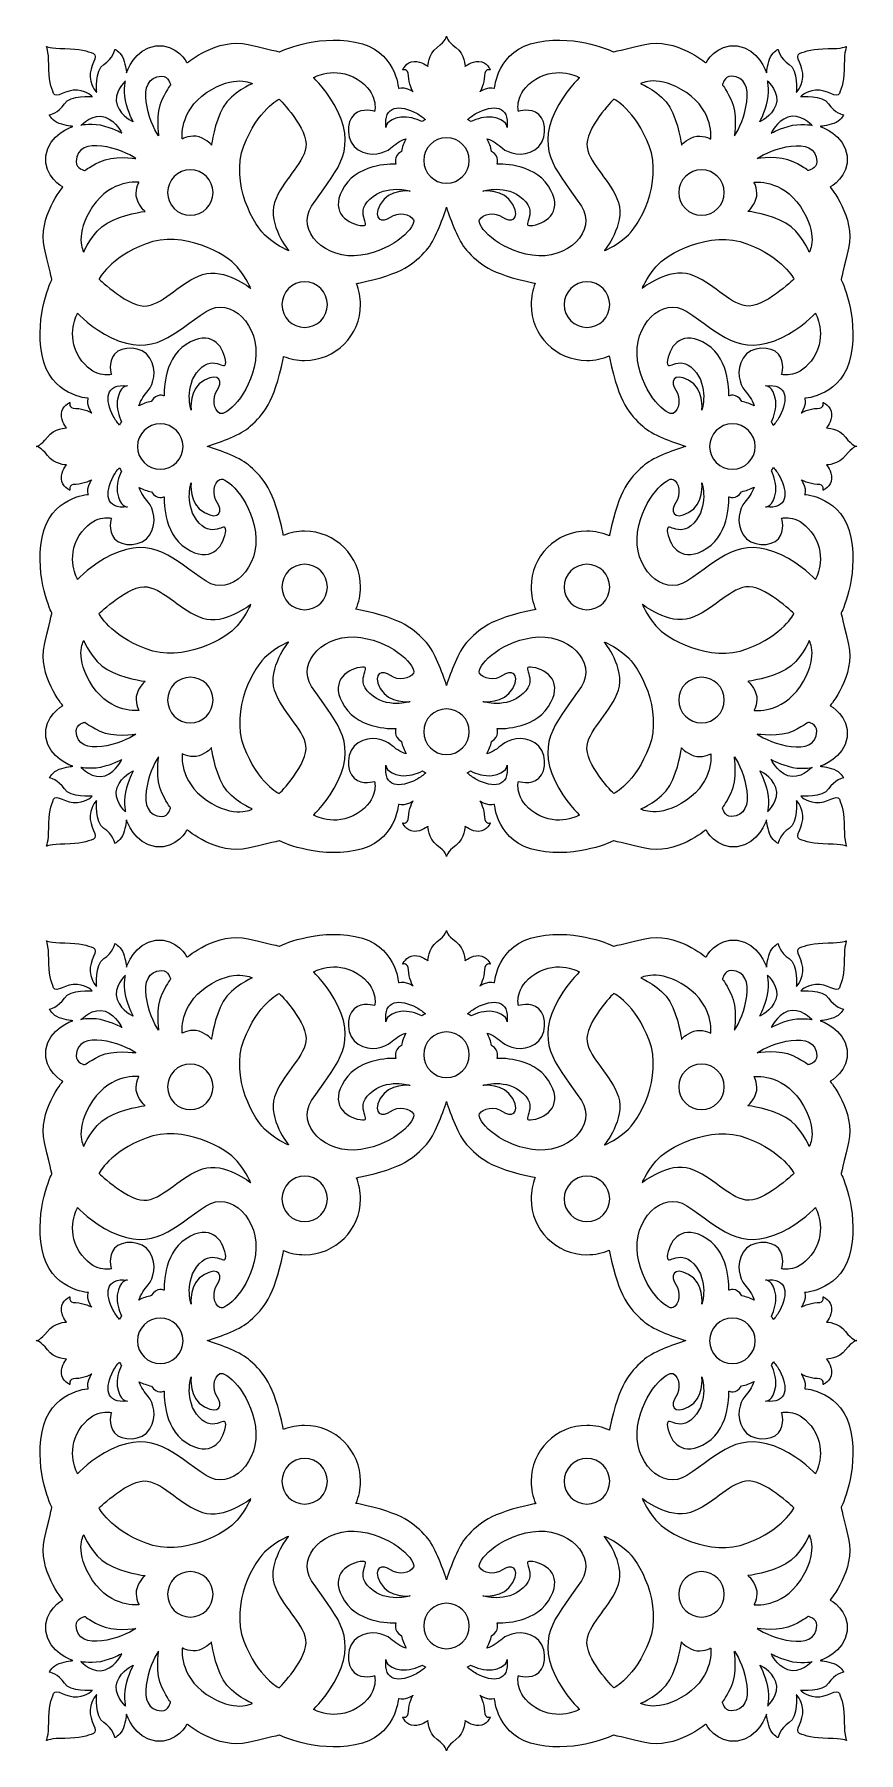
# Model space of a CAD drawing. Header units: centimetres. Extents: x -8.1 to 5, y -14 to 13.5.
import ezdxf

# ---------------------------------------------------------------- set-up
doc = ezdxf.new("R2010")
doc.units = ezdxf.units.CM
doc.header["$MEASUREMENT"] = 0
doc.layers.add('layer 1', color=7, linetype='Continuous')

msp = doc.modelspace()

# ---------------------------------------------------------------- linework, layer by layer
at = {"layer": 'layer 1', "color": 177}
msp.add_open_spline([(-7.95092, 13.26695), (-7.95087, 13.26689), (-7.95085, 13.26684), (-7.95081, 13.2668), (-7.95081, 13.2668), (-7.95064, 13.2666), (-7.91635, 13.20768), (-7.91635, 12.97404), (-7.91635, 12.97404), (-7.91635, 12.73971), (-7.87841, 12.60875), (-7.83718, 12.51571), (-7.83718, 12.51571), (-7.79575, 12.4227), (-7.6373, 12.58805), (-7.45802, 12.56738), (-7.45802, 12.56738), (-7.27891, 12.54676), (-7.2204, 12.46399), (-7.2204, 12.46399), (-7.2204, 12.46399), (-7.2204, 12.46399), (-7.57181, 12.49504), (-7.66484, 12.35036), (-7.66484, 12.35036), (-7.75787, 12.20559), (-7.90598, 12.17115), (-7.90598, 12.17115), (-7.90598, 12.17115), (-7.90598, 12.17115), (-7.85089, 12.07462), (-7.7475, 12.03673), (-7.7475, 12.03673), (-7.64411, 11.99881), (-7.53044, 11.98846), (-7.53044, 11.98846), (-7.53044, 11.98846), (-7.53044, 11.98846), (-7.92218, 11.85788), (-7.96003, 11.5207), (-7.96003, 11.5207), (-7.99791, 11.18352), (-7.68822, 11.01843), (-7.68822, 11.01843), (-7.68822, 11.01843), (-7.68822, 11.01843), (-8.09849, 10.54147), (-7.98181, 10.04066), (-7.98181, 10.04066), (-7.86528, 9.53993), (-7.86528, 9.53993), (-7.86528, 9.53993), (-7.86528, 9.53993), (-7.86528, 9.53993), (-8.14503, 8.98571), (-8.0218, 8.3316), (-8.0218, 8.3316), (-7.89856, 7.67757), (-7.28215, 7.63987), (-7.28215, 7.63987), (-7.28215, 7.63987), (-7.28215, 7.63987), (-7.30605, 7.57494), (-7.2752, 7.49636), (-7.2752, 7.49636), (-7.24441, 7.41766), (-7.22733, 7.40745), (-7.22733, 7.40745), (-7.22733, 7.40745), (-7.22733, 7.40745), (-7.35724, 7.47927), (-7.48385, 7.47927), (-7.48385, 7.47927), (-7.61029, 7.47927), (-7.57604, 7.57494), (-7.57604, 7.57494), (-7.57604, 7.57494), (-7.57604, 7.57494), (-7.70599, 7.51682), (-7.71288, 7.39038), (-7.71288, 7.39038), (-7.71976, 7.26381), (-7.63087, 7.16814), (-7.63087, 7.16814), (-7.63087, 7.16814), (-7.63087, 7.16814), (-7.82818, 7.16546), (-7.93748, 7.01865), (-7.93748, 7.01865), (-8.04258, 6.87744), (-8.11491, 6.87185), (-8.11438, 6.87185), (-8.11438, 6.87185), (-8.10781, 6.87146), (-8.04104, 6.86426), (-7.93751, 6.72509), (-7.93751, 6.72509), (-7.82818, 6.57833), (-7.63087, 6.57565), (-7.63087, 6.57565), (-7.63087, 6.57565), (-7.63087, 6.57565), (-7.71976, 6.47998), (-7.71288, 6.35338), (-7.71288, 6.35338), (-7.70599, 6.22697), (-7.57604, 6.16879), (-7.57604, 6.16879), (-7.57604, 6.16879), (-7.57604, 6.16879), (-7.61029, 6.26448), (-7.48385, 6.26448), (-7.48385, 6.26448), (-7.35724, 6.26448), (-7.22733, 6.33626), (-7.22733, 6.33626), (-7.22733, 6.33626), (-7.22733, 6.33626), (-7.24441, 6.32608), (-7.2752, 6.24739), (-7.2752, 6.24739), (-7.30605, 6.16879), (-7.28215, 6.10383), (-7.28215, 6.10383), (-7.28215, 6.10383), (-7.28215, 6.10383), (-7.89856, 6.06618), (-8.02179, 5.41217), (-8.02179, 5.41217), (-8.14503, 4.75804), (-7.86528, 4.20383), (-7.86528, 4.20383), (-7.86528, 4.20383), (-7.86528, 4.20383), (-7.86528, 4.20383), (-7.98181, 3.70304), (-7.98181, 3.70304), (-8.09849, 3.20228), (-7.68822, 2.72529), (-7.68822, 2.72529), (-7.68822, 2.72529), (-7.68822, 2.72529), (-7.99791, 2.56021), (-7.96, 2.22309), (-7.96, 2.22309), (-7.92218, 1.88586), (-7.5305, 1.75527), (-7.5305, 1.75527), (-7.5305, 1.75527), (-7.5305, 1.75527), (-7.64411, 1.74495), (-7.7475, 1.70704), (-7.7475, 1.70704), (-7.85089, 1.66912), (-7.90598, 1.5726), (-7.90598, 1.5726), (-7.90598, 1.5726), (-7.90598, 1.5726), (-7.75787, 1.53817), (-7.66484, 1.39339), (-7.66484, 1.39339), (-7.57181, 1.24875), (-7.2204, 1.27976), (-7.2204, 1.27976), (-7.2204, 1.27976), (-7.2204, 1.27976), (-7.27891, 1.19697), (-7.45805, 1.1764), (-7.45805, 1.1764), (-7.6373, 1.1557), (-7.79575, 1.32107), (-7.83718, 1.22808), (-7.83718, 1.22808), (-7.87841, 1.13504), (-7.91635, 1.00408), (-7.91635, 0.76972), (-7.91635, 0.76972), (-7.91635, 0.54356), (-7.94852, 0.48118), (-7.95066, 0.4771), (-7.95066, 0.4771), (-7.95075, 0.47705), (-7.95092, 0.477), (-7.951, 0.47684), (-7.951, 0.47684), (-7.95093, 0.47693), (-7.95084, 0.47699), (-7.95072, 0.47703), (-7.95072, 0.47703), (-7.95076, 0.47699), (-7.95077, 0.47694), (-7.95081, 0.47687), (-7.95081, 0.47687), (-7.95072, 0.47696), (-7.95067, 0.47703), (-7.95064, 0.47705), (-7.95064, 0.47705), (-7.94633, 0.47936), (-7.88359, 0.51136), (-7.65807, 0.51136), (-7.65807, 0.51136), (-7.4237, 0.51136), (-7.29279, 0.54926), (-7.19975, 0.59053), (-7.19975, 0.59053), (-7.10673, 0.63196), (-7.2721, 0.79041), (-7.25151, 0.96963), (-7.25151, 0.96963), (-7.23081, 1.14875), (-7.14812, 1.20731), (-7.14812, 1.20731), (-7.14812, 1.20731), (-7.14812, 1.20731), (-7.17905, 0.8559), (-7.03439, 0.76287), (-7.03439, 0.76287), (-6.88961, 0.66984), (-6.85522, 0.52172), (-6.85522, 0.52172), (-6.85522, 0.52172), (-6.85522, 0.52172), (-6.75865, 0.57682), (-6.72077, 0.68021), (-6.72077, 0.68021), (-6.68294, 0.78354), (-6.67266, 0.8972), (-6.67266, 0.8972), (-6.67266, 0.8972), (-6.67266, 0.8972), (-6.54187, 0.50552), (-6.20473, 0.46766), (-6.20473, 0.46766), (-5.86762, 0.4298), (-5.7025, 0.73947), (-5.7025, 0.73947), (-5.7025, 0.73947), (-5.7025, 0.73947), (-5.2255, 0.32919), (-4.72467, 0.4459), (-4.72467, 0.4459), (-4.224, 0.56243), (-4.224, 0.56243), (-4.224, 0.56243), (-4.224, 0.56243), (-4.224, 0.56243), (-3.6697, 0.28268), (-3.01559, 0.40592), (-3.01559, 0.40592), (-2.36157, 0.52915), (-2.32388, 1.14552), (-2.32388, 1.14552), (-2.32388, 1.14552), (-2.32388, 1.14552), (-2.25892, 1.12162), (-2.18035, 1.15251), (-2.18035, 1.15251), (-2.10163, 1.18327), (-2.09145, 1.20036), (-2.09145, 1.20036), (-2.09145, 1.20036), (-2.09145, 1.20036), (-2.16323, 1.07045), (-2.16323, 0.94386), (-2.16323, 0.94386), (-2.16323, 0.81747), (-2.25892, 0.85163), (-2.25892, 0.85163), (-2.25892, 0.85163), (-2.25892, 0.85163), (-2.20078, 0.72172), (-2.07433, 0.71476), (-2.07433, 0.71476), (-1.94776, 0.70795), (-1.85206, 0.79682), (-1.85206, 0.79682), (-1.85206, 0.79682), (-1.85206, 0.79682), (-1.84942, 0.59944), (-1.70261, 0.49018), (-1.70261, 0.49018), (-1.56349, 0.38667), (-1.55625, 0.31989), (-1.55586, 0.31333), (-1.55586, 0.31333), (-1.55586, 0.31279), (-1.55029, 0.38513), (-1.40906, 0.49018), (-1.40906, 0.49018), (-1.26225, 0.59944), (-1.25957, 0.79682), (-1.25957, 0.79682), (-1.25957, 0.79682), (-1.25957, 0.79682), (-1.1639, 0.70795), (-1.03733, 0.71476), (-1.03733, 0.71476), (-0.91089, 0.72172), (-0.85275, 0.85163), (-0.85275, 0.85163), (-0.85275, 0.85163), (-0.85275, 0.85163), (-0.94844, 0.81747), (-0.94844, 0.94386), (-0.94844, 0.94386), (-0.94844, 1.07045), (-1.02023, 1.20036), (-1.02023, 1.20036), (-1.02023, 1.20036), (-1.02023, 1.20036), (-1.01005, 1.18327), (-0.93135, 1.15251), (-0.93135, 1.15251), (-0.85275, 1.12162), (-0.78781, 1.14552), (-0.78781, 1.14552), (-0.78781, 1.14552), (-0.78781, 1.14552), (-0.75014, 0.52915), (-0.09609, 0.40592), (-0.09609, 0.40592), (0.55804, 0.28268), (1.11226, 0.56243), (1.11226, 0.56243), (1.11226, 0.56243), (1.11226, 0.56243), (1.11226, 0.56243), (1.61304, 0.4459), (1.61304, 0.4459), (2.11383, 0.32919), (2.59085, 0.73947), (2.59085, 0.73947), (2.59085, 0.73947), (2.59085, 0.73947), (2.75593, 0.4298), (3.09303, 0.46766), (3.09303, 0.46766), (3.43022, 0.50552), (3.56094, 0.8972), (3.56094, 0.8972), (3.56094, 0.8972), (3.56094, 0.8972), (3.57119, 0.78354), (3.6091, 0.68021), (3.6091, 0.68021), (3.64699, 0.57682), (3.74352, 0.52172), (3.74352, 0.52172), (3.74352, 0.52172), (3.74352, 0.52172), (3.77792, 0.66984), (3.92274, 0.76287), (3.92274, 0.76287), (4.06735, 0.8559), (4.03645, 1.20731), (4.03645, 1.20731), (4.03645, 1.20731), (4.03645, 1.20731), (4.11915, 1.14875), (4.13979, 0.96963), (4.13979, 0.96963), (4.16039, 0.79041), (3.99505, 0.63196), (4.08811, 0.59053), (4.08811, 0.59053), (4.1811, 0.54926), (4.31206, 0.51136), (4.54642, 0.51136), (4.54642, 0.51136), (4.78067, 0.51136), (4.8393, 0.47684), (4.8393, 0.47684), (4.8393, 0.47684), (4.83924, 0.47691), (4.83923, 0.47695), (4.83918, 0.47699), (4.83918, 0.47699), (4.83901, 0.47719), (4.80472, 0.53612), (4.80472, 0.76975), (4.80472, 0.76975), (4.80472, 1.00408), (4.76678, 1.13504), (4.72555, 1.22808), (4.72555, 1.22808), (4.68412, 1.32112), (4.52567, 1.15574), (4.34639, 1.17641), (4.34639, 1.17641), (4.16728, 1.19703), (4.10877, 1.2798), (4.10877, 1.2798), (4.10877, 1.2798), (4.10877, 1.2798), (4.46018, 1.24875), (4.55321, 1.39343), (4.55321, 1.39343), (4.64624, 1.5382), (4.79435, 1.57264), (4.79435, 1.57264), (4.79435, 1.57264), (4.79435, 1.57264), (4.73926, 1.66917), (4.63587, 1.70706), (4.63587, 1.70706), (4.53248, 1.74498), (4.41882, 1.75535), (4.41882, 1.75535), (4.41882, 1.75535), (4.41882, 1.75535), (4.81056, 1.88591), (4.8484, 2.2231), (4.8484, 2.2231), (4.88628, 2.56027), (4.57659, 2.72537), (4.57659, 2.72537), (4.57659, 2.72537), (4.57659, 2.72537), (4.98686, 3.20232), (4.87018, 3.70313), (4.87018, 3.70313), (4.75365, 4.20389), (4.75365, 4.20389), (4.75365, 4.20389), (4.75365, 4.20389), (4.75365, 4.20389), (5.0334, 4.75808), (4.91017, 5.41219), (4.91017, 5.41219), (4.78693, 6.06622), (4.17052, 6.10392), (4.17052, 6.10392), (4.17052, 6.10392), (4.17052, 6.10392), (4.19442, 6.16885), (4.16357, 6.24743), (4.16357, 6.24743), (4.13278, 6.32613), (4.1157, 6.33634), (4.1157, 6.33634), (4.1157, 6.33634), (4.1157, 6.33634), (4.24561, 6.26452), (4.37222, 6.26452), (4.37222, 6.26452), (4.49866, 6.26452), (4.46441, 6.16885), (4.46441, 6.16885), (4.46441, 6.16885), (4.46441, 6.16885), (4.59436, 6.22697), (4.60125, 6.35341), (4.60125, 6.35341), (4.60813, 6.47998), (4.51924, 6.57565), (4.51924, 6.57565), (4.51924, 6.57565), (4.51924, 6.57565), (4.71655, 6.57833), (4.82585, 6.72514), (4.82585, 6.72514), (4.93095, 6.86635), (5.00328, 6.87194), (5.00275, 6.87194), (5.00275, 6.87194), (4.99619, 6.87233), (4.92941, 6.87953), (4.82588, 7.0187), (4.82588, 7.0187), (4.71655, 7.16546), (4.51924, 7.16814), (4.51924, 7.16814), (4.51924, 7.16814), (4.51924, 7.16814), (4.60813, 7.26381), (4.60125, 7.39041), (4.60125, 7.39041), (4.59436, 7.51682), (4.46441, 7.575), (4.46441, 7.575), (4.46441, 7.575), (4.46441, 7.575), (4.49866, 7.47931), (4.37222, 7.47931), (4.37222, 7.47931), (4.24561, 7.47931), (4.1157, 7.40753), (4.1157, 7.40753), (4.1157, 7.40753), (4.1157, 7.40753), (4.13278, 7.41771), (4.16357, 7.4964), (4.16357, 7.4964), (4.19442, 7.575), (4.17052, 7.63996), (4.17052, 7.63996), (4.17052, 7.63996), (4.17052, 7.63996), (4.78693, 7.67761), (4.91016, 8.33162), (4.91016, 8.33162), (5.0334, 8.98575), (4.75365, 9.53997), (4.75365, 9.53997), (4.75365, 9.53997), (4.75365, 9.53997), (4.75365, 9.53997), (4.87018, 10.04075), (4.87018, 10.04075), (4.98686, 10.54151), (4.57659, 11.01851), (4.57659, 11.01851), (4.57659, 11.01851), (4.57659, 11.01851), (4.88628, 11.18359), (4.84837, 11.5207), (4.84837, 11.5207), (4.81056, 11.85793), (4.41887, 11.98852), (4.41887, 11.98852), (4.41887, 11.98852), (4.41887, 11.98852), (4.53248, 11.99884), (4.63587, 12.03675), (4.63587, 12.03675), (4.73926, 12.07467), (4.79435, 12.17119), (4.79435, 12.17119), (4.79435, 12.17119), (4.79435, 12.17119), (4.64624, 12.20562), (4.55321, 12.35043), (4.55321, 12.35043), (4.46018, 12.49504), (4.10877, 12.46404), (4.10877, 12.46404), (4.10877, 12.46404), (4.10877, 12.46404), (4.16728, 12.54682), (4.34642, 12.56742), (4.34642, 12.56742), (4.52567, 12.58809), (4.68412, 12.42272), (4.72555, 12.51571), (4.72555, 12.51571), (4.76678, 12.60875), (4.80472, 12.73971), (4.80472, 12.97407), (4.80472, 12.97407), (4.80472, 13.19934), (4.83658, 13.26209), (4.83903, 13.26663), (4.83903, 13.26663), (4.83909, 13.26672), (4.83924, 13.26679), (4.83937, 13.26695), (4.83937, 13.26695), (4.8393, 13.26688), (4.83919, 13.26683), (4.83909, 13.26679), (4.83909, 13.26679), (4.83912, 13.26683), (4.83914, 13.26688), (4.83918, 13.26693), (4.83918, 13.26693), (4.83913, 13.26685), (4.83908, 13.2668), (4.83905, 13.26676), (4.83905, 13.26676), (4.83524, 13.26466), (4.77289, 13.23243), (4.54644, 13.23243), (4.54644, 13.23243), (4.31207, 13.23243), (4.18116, 13.19453), (4.08812, 13.15326), (4.08812, 13.15326), (3.9951, 13.11183), (4.16047, 12.95338), (4.13988, 12.77416), (4.13988, 12.77416), (4.11918, 12.59505), (4.03652, 12.53648), (4.03652, 12.53648), (4.03652, 12.53648), (4.03652, 12.53648), (4.06742, 12.88789), (3.92276, 12.98092), (3.92276, 12.98092), (3.77798, 13.07395), (3.74359, 13.22207), (3.74359, 13.22207), (3.74359, 13.22207), (3.74359, 13.22207), (3.64705, 13.16697), (3.60916, 13.06361), (3.60916, 13.06361), (3.57131, 12.96025), (3.56103, 12.84659), (3.56103, 12.84659), (3.56103, 12.84659), (3.56103, 12.84659), (3.43026, 13.2383), (3.0931, 13.27613), (3.0931, 13.27613), (2.75599, 13.31399), (2.59087, 13.00432), (2.59087, 13.00432), (2.59087, 13.00432), (2.59087, 13.00432), (2.11387, 13.4146), (1.61304, 13.29789), (1.61304, 13.29789), (1.11237, 13.18138), (1.11237, 13.18138), (1.11237, 13.18138), (1.11237, 13.18138), (1.11237, 13.18138), (0.55807, 13.46111), (-0.09604, 13.33787), (-0.09604, 13.33787), (-0.75006, 13.21464), (-0.78772, 12.59828), (-0.78772, 12.59828), (-0.78772, 12.59828), (-0.78772, 12.59828), (-0.85271, 12.62217), (-0.93128, 12.59128), (-0.93128, 12.59128), (-1.01, 12.56052), (-1.02018, 12.54343), (-1.02018, 12.54343), (-1.02018, 12.54343), (-1.02018, 12.54343), (-0.9484, 12.67335), (-0.9484, 12.79994), (-0.9484, 12.79994), (-0.9484, 12.92637), (-0.85271, 12.89218), (-0.85271, 12.89218), (-0.85271, 12.89218), (-0.85271, 12.89218), (-0.91085, 13.02208), (-1.0373, 13.02903), (-1.0373, 13.02903), (-1.16387, 13.03584), (-1.25957, 12.94697), (-1.25957, 12.94697), (-1.25957, 12.94697), (-1.25957, 12.94697), (-1.26221, 13.14435), (-1.40901, 13.25361), (-1.40901, 13.25361), (-1.54814, 13.35712), (-1.55538, 13.4239), (-1.55577, 13.43046), (-1.55577, 13.43046), (-1.55577, 13.431), (-1.56134, 13.35866), (-1.70257, 13.25361), (-1.70257, 13.25361), (-1.84938, 13.14435), (-1.85206, 12.94697), (-1.85206, 12.94697), (-1.85206, 12.94697), (-1.85206, 12.94697), (-1.94773, 13.03584), (-2.0743, 13.02903), (-2.0743, 13.02903), (-2.20074, 13.02208), (-2.25886, 12.89218), (-2.25886, 12.89218), (-2.25886, 12.89218), (-2.25886, 12.89218), (-2.16319, 12.92637), (-2.16319, 12.79994), (-2.16319, 12.79994), (-2.16319, 12.67335), (-2.09137, 12.54343), (-2.09137, 12.54343), (-2.09137, 12.54343), (-2.09137, 12.54343), (-2.10158, 12.56052), (-2.18028, 12.59128), (-2.18028, 12.59128), (-2.25886, 12.62217), (-2.32382, 12.59828), (-2.32382, 12.59828), (-2.32382, 12.59828), (-2.32382, 12.59828), (-2.36149, 13.21464), (-3.01554, 13.33787), (-3.01554, 13.33787), (-3.66967, 13.46111), (-4.22389, 13.18138), (-4.22389, 13.18138), (-4.22389, 13.18138), (-4.22389, 13.18138), (-4.22389, 13.18138), (-4.72467, 13.29789), (-4.72467, 13.29789), (-5.22546, 13.4146), (-5.70243, 13.00432), (-5.70243, 13.00432), (-5.70243, 13.00432), (-5.70243, 13.00432), (-5.86754, 13.31399), (-6.20466, 13.27613), (-6.20466, 13.27613), (-6.54185, 13.2383), (-6.67257, 12.84659), (-6.67257, 12.84659), (-6.67257, 12.84659), (-6.67257, 12.84659), (-6.68282, 12.96025), (-6.72071, 13.06361), (-6.72071, 13.06361), (-6.75861, 13.16697), (-6.85515, 13.22207), (-6.85515, 13.22207), (-6.85515, 13.22207), (-6.85515, 13.22207), (-6.88955, 13.07395), (-7.03437, 12.98092), (-7.03437, 12.98092), (-7.17898, 12.88789), (-7.14808, 12.53648), (-7.14808, 12.53648), (-7.14808, 12.53648), (-7.14808, 12.53648), (-7.23078, 12.59505), (-7.25142, 12.77416), (-7.25142, 12.77416), (-7.27202, 12.95338), (-7.10668, 13.11183), (-7.19974, 13.15326), (-7.19974, 13.15326), (-7.29273, 13.19453), (-7.42369, 13.23243), (-7.65801, 13.23243), (-7.65801, 13.23243), (-7.8923, 13.23243), (-7.95092, 13.26695), (-7.95092, 13.26695)], degree=3, knots=[0, 0, 0, 0, 0.00534759, 0.00534759, 0.00534759, 0.00534759, 0.01069519, 0.01069519, 0.01069519, 0.01069519, 0.01604278, 0.01604278, 0.01604278, 0.01604278, 0.02139037, 0.02139037, 0.02139037, 0.02139037, 0.02673797, 0.02673797, 0.02673797, 0.02673797, 0.03208556, 0.03208556, 0.03208556, 0.03208556, 0.03743316, 0.03743316, 0.03743316, 0.03743316, 0.04278075, 0.04278075, 0.04278075, 0.04278075, 0.04812834, 0.04812834, 0.04812834, 0.04812834, 0.05347594, 0.05347594, 0.05347594, 0.05347594, 0.05882353, 0.05882353, 0.05882353, 0.05882353, 0.06417112, 0.06417112, 0.06417112, 0.06417112, 0.06951872, 0.06951872, 0.06951872, 0.06951872, 0.07486631, 0.07486631, 0.07486631, 0.07486631, 0.0802139, 0.0802139, 0.0802139, 0.0802139, 0.0855615, 0.0855615, 0.0855615, 0.0855615, 0.09090909, 0.09090909, 0.09090909, 0.09090909, 0.09625668, 0.09625668, 0.09625668, 0.09625668, 0.10160428, 0.10160428, 0.10160428, 0.10160428, 0.10695187, 0.10695187, 0.10695187, 0.10695187, 0.11229947, 0.11229947, 0.11229947, 0.11229947, 0.11764706, 0.11764706, 0.11764706, 0.11764706, 0.12299465, 0.12299465, 0.12299465, 0.12299465, 0.12834225, 0.12834225, 0.12834225, 0.12834225, 0.13368984, 0.13368984, 0.13368984, 0.13368984, 0.13903743, 0.13903743, 0.13903743, 0.13903743, 0.14438503, 0.14438503, 0.14438503, 0.14438503, 0.14973262, 0.14973262, 0.14973262, 0.14973262, 0.15508021, 0.15508021, 0.15508021, 0.15508021, 0.16042781, 0.16042781, 0.16042781, 0.16042781, 0.1657754, 0.1657754, 0.1657754, 0.1657754, 0.17112299, 0.17112299, 0.17112299, 0.17112299, 0.17647059, 0.17647059, 0.17647059, 0.17647059, 0.18181818, 0.18181818, 0.18181818, 0.18181818, 0.18716578, 0.18716578, 0.18716578, 0.18716578, 0.19251337, 0.19251337, 0.19251337, 0.19251337, 0.19786096, 0.19786096, 0.19786096, 0.19786096, 0.20320856, 0.20320856, 0.20320856, 0.20320856, 0.20855615, 0.20855615, 0.20855615, 0.20855615, 0.21390374, 0.21390374, 0.21390374, 0.21390374, 0.21925134, 0.21925134, 0.21925134, 0.21925134, 0.22459893, 0.22459893, 0.22459893, 0.22459893, 0.22994652, 0.22994652, 0.22994652, 0.22994652, 0.23529412, 0.23529412, 0.23529412, 0.23529412, 0.24064171, 0.24064171, 0.24064171, 0.24064171, 0.2459893, 0.2459893, 0.2459893, 0.2459893, 0.2513369, 0.2513369, 0.2513369, 0.2513369, 0.25668449, 0.25668449, 0.25668449, 0.25668449, 0.26203209, 0.26203209, 0.26203209, 0.26203209, 0.26737968, 0.26737968, 0.26737968, 0.26737968, 0.27272727, 0.27272727, 0.27272727, 0.27272727, 0.27807487, 0.27807487, 0.27807487, 0.27807487, 0.28342246, 0.28342246, 0.28342246, 0.28342246, 0.28877005, 0.28877005, 0.28877005, 0.28877005, 0.29411765, 0.29411765, 0.29411765, 0.29411765, 0.29946524, 0.29946524, 0.29946524, 0.29946524, 0.30481283, 0.30481283, 0.30481283, 0.30481283, 0.31016043, 0.31016043, 0.31016043, 0.31016043, 0.31550802, 0.31550802, 0.31550802, 0.31550802, 0.32085561, 0.32085561, 0.32085561, 0.32085561, 0.32620321, 0.32620321, 0.32620321, 0.32620321, 0.3315508, 0.3315508, 0.3315508, 0.3315508, 0.3368984, 0.3368984, 0.3368984, 0.3368984, 0.34224599, 0.34224599, 0.34224599, 0.34224599, 0.34759358, 0.34759358, 0.34759358, 0.34759358, 0.35294118, 0.35294118, 0.35294118, 0.35294118, 0.35828877, 0.35828877, 0.35828877, 0.35828877, 0.36363636, 0.36363636, 0.36363636, 0.36363636, 0.36898396, 0.36898396, 0.36898396, 0.36898396, 0.37433155, 0.37433155, 0.37433155, 0.37433155, 0.37967914, 0.37967914, 0.37967914, 0.37967914, 0.38502674, 0.38502674, 0.38502674, 0.38502674, 0.39037433, 0.39037433, 0.39037433, 0.39037433, 0.39572193, 0.39572193, 0.39572193, 0.39572193, 0.40106952, 0.40106952, 0.40106952, 0.40106952, 0.40641711, 0.40641711, 0.40641711, 0.40641711, 0.41176471, 0.41176471, 0.41176471, 0.41176471, 0.4171123, 0.4171123, 0.4171123, 0.4171123, 0.42245989, 0.42245989, 0.42245989, 0.42245989, 0.42780749, 0.42780749, 0.42780749, 0.42780749, 0.43315508, 0.43315508, 0.43315508, 0.43315508, 0.43850267, 0.43850267, 0.43850267, 0.43850267, 0.44385027, 0.44385027, 0.44385027, 0.44385027, 0.44919786, 0.44919786, 0.44919786, 0.44919786, 0.45454545, 0.45454545, 0.45454545, 0.45454545, 0.45989305, 0.45989305, 0.45989305, 0.45989305, 0.46524064, 0.46524064, 0.46524064, 0.46524064, 0.47058824, 0.47058824, 0.47058824, 0.47058824, 0.47593583, 0.47593583, 0.47593583, 0.47593583, 0.48128342, 0.48128342, 0.48128342, 0.48128342, 0.48663102, 0.48663102, 0.48663102, 0.48663102, 0.49197861, 0.49197861, 0.49197861, 0.49197861, 0.4973262, 0.4973262, 0.4973262, 0.4973262, 0.5026738, 0.5026738, 0.5026738, 0.5026738, 0.50802139, 0.50802139, 0.50802139, 0.50802139, 0.51336898, 0.51336898, 0.51336898, 0.51336898, 0.51871658, 0.51871658, 0.51871658, 0.51871658, 0.52406417, 0.52406417, 0.52406417, 0.52406417, 0.52941176, 0.52941176, 0.52941176, 0.52941176, 0.53475936, 0.53475936, 0.53475936, 0.53475936, 0.54010695, 0.54010695, 0.54010695, 0.54010695, 0.54545455, 0.54545455, 0.54545455, 0.54545455, 0.55080214, 0.55080214, 0.55080214, 0.55080214, 0.55614973, 0.55614973, 0.55614973, 0.55614973, 0.56149733, 0.56149733, 0.56149733, 0.56149733, 0.56684492, 0.56684492, 0.56684492, 0.56684492, 0.57219251, 0.57219251, 0.57219251, 0.57219251, 0.57754011, 0.57754011, 0.57754011, 0.57754011, 0.5828877, 0.5828877, 0.5828877, 0.5828877, 0.58823529, 0.58823529, 0.58823529, 0.58823529, 0.59358289, 0.59358289, 0.59358289, 0.59358289, 0.59893048, 0.59893048, 0.59893048, 0.59893048, 0.60427807, 0.60427807, 0.60427807, 0.60427807, 0.60962567, 0.60962567, 0.60962567, 0.60962567, 0.61497326, 0.61497326, 0.61497326, 0.61497326, 0.62032086, 0.62032086, 0.62032086, 0.62032086, 0.62566845, 0.62566845, 0.62566845, 0.62566845, 0.63101604, 0.63101604, 0.63101604, 0.63101604, 0.63636364, 0.63636364, 0.63636364, 0.63636364, 0.64171123, 0.64171123, 0.64171123, 0.64171123, 0.64705882, 0.64705882, 0.64705882, 0.64705882, 0.65240642, 0.65240642, 0.65240642, 0.65240642, 0.65775401, 0.65775401, 0.65775401, 0.65775401, 0.6631016, 0.6631016, 0.6631016, 0.6631016, 0.6684492, 0.6684492, 0.6684492, 0.6684492, 0.67379679, 0.67379679, 0.67379679, 0.67379679, 0.67914439, 0.67914439, 0.67914439, 0.67914439, 0.68449198, 0.68449198, 0.68449198, 0.68449198, 0.68983957, 0.68983957, 0.68983957, 0.68983957, 0.69518717, 0.69518717, 0.69518717, 0.69518717, 0.70053476, 0.70053476, 0.70053476, 0.70053476, 0.70588235, 0.70588235, 0.70588235, 0.70588235, 0.71122995, 0.71122995, 0.71122995, 0.71122995, 0.71657754, 0.71657754, 0.71657754, 0.71657754, 0.72192513, 0.72192513, 0.72192513, 0.72192513, 0.72727273, 0.72727273, 0.72727273, 0.72727273, 0.73262032, 0.73262032, 0.73262032, 0.73262032, 0.73796791, 0.73796791, 0.73796791, 0.73796791, 0.74331551, 0.74331551, 0.74331551, 0.74331551, 0.7486631, 0.7486631, 0.7486631, 0.7486631, 0.7540107, 0.7540107, 0.7540107, 0.7540107, 0.75935829, 0.75935829, 0.75935829, 0.75935829, 0.76470588, 0.76470588, 0.76470588, 0.76470588, 0.77005348, 0.77005348, 0.77005348, 0.77005348, 0.77540107, 0.77540107, 0.77540107, 0.77540107, 0.78074866, 0.78074866, 0.78074866, 0.78074866, 0.78609626, 0.78609626, 0.78609626, 0.78609626, 0.79144385, 0.79144385, 0.79144385, 0.79144385, 0.79679144, 0.79679144, 0.79679144, 0.79679144, 0.80213904, 0.80213904, 0.80213904, 0.80213904, 0.80748663, 0.80748663, 0.80748663, 0.80748663, 0.81283422, 0.81283422, 0.81283422, 0.81283422, 0.81818182, 0.81818182, 0.81818182, 0.81818182, 0.82352941, 0.82352941, 0.82352941, 0.82352941, 0.82887701, 0.82887701, 0.82887701, 0.82887701, 0.8342246, 0.8342246, 0.8342246, 0.8342246, 0.83957219, 0.83957219, 0.83957219, 0.83957219, 0.84491979, 0.84491979, 0.84491979, 0.84491979, 0.85026738, 0.85026738, 0.85026738, 0.85026738, 0.85561497, 0.85561497, 0.85561497, 0.85561497, 0.86096257, 0.86096257, 0.86096257, 0.86096257, 0.86631016, 0.86631016, 0.86631016, 0.86631016, 0.87165775, 0.87165775, 0.87165775, 0.87165775, 0.87700535, 0.87700535, 0.87700535, 0.87700535, 0.88235294, 0.88235294, 0.88235294, 0.88235294, 0.88770053, 0.88770053, 0.88770053, 0.88770053, 0.89304813, 0.89304813, 0.89304813, 0.89304813, 0.89839572, 0.89839572, 0.89839572, 0.89839572, 0.90374332, 0.90374332, 0.90374332, 0.90374332, 0.90909091, 0.90909091, 0.90909091, 0.90909091, 0.9144385, 0.9144385, 0.9144385, 0.9144385, 0.9197861, 0.9197861, 0.9197861, 0.9197861, 0.92513369, 0.92513369, 0.92513369, 0.92513369, 0.93048128, 0.93048128, 0.93048128, 0.93048128, 0.93582888, 0.93582888, 0.93582888, 0.93582888, 0.94117647, 0.94117647, 0.94117647, 0.94117647, 0.94652406, 0.94652406, 0.94652406, 0.94652406, 0.95187166, 0.95187166, 0.95187166, 0.95187166, 0.95721925, 0.95721925, 0.95721925, 0.95721925, 0.96256684, 0.96256684, 0.96256684, 0.96256684, 0.96791444, 0.96791444, 0.96791444, 0.96791444, 0.97326203, 0.97326203, 0.97326203, 0.97326203, 0.97860963, 0.97860963, 0.97860963, 0.97860963, 0.98395722, 0.98395722, 0.98395722, 0.98395722, 0.98930481, 0.98930481, 0.98930481, 0.98930481, 1, 1, 1, 1], dxfattribs=at)
at = {"layer": 'layer 1', "color": 7}
for points, knots in [([(-2.27756, 11.59008), (-2.26346, 11.66057), (-2.23918, 11.72753), (-2.20638, 11.78924), (-2.20638, 11.78924), (-2.30113, 11.76209), (-2.38, 11.69743), (-2.44963, 11.64024), (-2.44963, 11.64024), (-2.54408, 11.56275), (-2.76983, 11.48855), (-2.96876, 11.61325), (-2.96876, 11.61325), (-3.1677, 11.73798), (-3.16422, 12.06506), (-3.03281, 12.17962), (-3.03281, 12.17962), (-2.90129, 12.29431), (-2.706, 12.22994), (-2.706, 12.22994), (-2.706, 12.22994), (-2.706, 12.22994), (-2.62512, 12.52003), (-2.98271, 12.74278), (-2.98271, 12.74278), (-3.34032, 12.96535), (-3.68436, 12.7698), (-3.68436, 12.7698), (-3.68436, 12.7698), (-3.68436, 12.7698), (-3.43737, 12.53711), (-3.29147, 12.22742), (-3.29147, 12.22742), (-2.97342, 11.55211), (-3.36893, 11.23785), (-3.71227, 10.7138), (-3.71227, 10.7138), (-3.96744, 10.32438), (-3.49057, 9.84083), (-2.92656, 9.92813), (-2.92656, 9.92813), (-2.3624, 10.01543), (-2.03641, 10.40656), (-2.08336, 10.49738), (-2.08336, 10.49738), (-2.13049, 10.58798), (-2.33209, 10.62838), (-2.45312, 10.53759), (-2.45312, 10.53759), (-2.57401, 10.44696), (-2.75211, 10.48719), (-2.61437, 10.74264), (-2.61437, 10.74264), (-2.47659, 10.99798), (-2.13722, 10.95429), (-2.13722, 10.95429), (-2.13722, 10.95429), (-2.13722, 10.95429), (-2.51355, 11.07528), (-2.78233, 10.82658), (-2.78233, 10.82658), (-3.05129, 10.57796), (-2.69842, 10.36632), (-2.937, 10.40656), (-2.937, 10.40656), (-3.17552, 10.44696), (-3.4343, 10.65187), (-3.18559, 11.03491), (-3.18559, 11.03491), (-2.937, 11.41808), (-2.36221, 11.38597), (-2.36221, 11.38597), (-2.36221, 11.38597), (-2.36221, 11.38597), (-2.41882, 11.507), (-2.27756, 11.59008)], [0, 0, 0, 0, 0.05, 0.05, 0.05, 0.05, 0.1, 0.1, 0.1, 0.1, 0.15, 0.15, 0.15, 0.15, 0.2, 0.2, 0.2, 0.2, 0.25, 0.25, 0.25, 0.25, 0.3, 0.3, 0.3, 0.3, 0.35, 0.35, 0.35, 0.35, 0.4, 0.4, 0.4, 0.4, 0.45, 0.45, 0.45, 0.45, 0.5, 0.5, 0.5, 0.5, 0.55, 0.55, 0.55, 0.55, 0.6, 0.6, 0.6, 0.6, 0.65, 0.65, 0.65, 0.65, 0.7, 0.7, 0.7, 0.7, 0.75, 0.75, 0.75, 0.75, 0.8, 0.8, 0.8, 0.8, 0.85, 0.85, 0.85, 0.85, 0.9, 0.9, 0.9, 0.9, 1, 1, 1, 1]), ([(-0.90525, 11.78924), (-0.87251, 11.72753), (-0.84822, 11.6606), (-0.83407, 11.59012), (-0.83407, 11.59012), (-0.69275, 11.50704), (-0.74941, 11.38597), (-0.74941, 11.38597), (-0.74941, 11.38597), (-0.74941, 11.38597), (-0.17463, 11.41808), (0.07404, 11.03491), (0.07404, 11.03491), (0.32273, 10.65187), (0.06397, 10.44696), (-0.17463, 10.40656), (-0.17463, 10.40656), (-0.41317, 10.36632), (-0.06033, 10.57796), (-0.32919, 10.82658), (-0.32919, 10.82658), (-0.59804, 11.07528), (-0.97437, 10.95429), (-0.97437, 10.95429), (-0.97437, 10.95429), (-0.97437, 10.95429), (-0.63498, 10.99798), (-0.49725, 10.74264), (-0.49725, 10.74264), (-0.35948, 10.48719), (-0.53752, 10.44696), (-0.65846, 10.53759), (-0.65846, 10.53759), (-0.7795, 10.62838), (-0.98112, 10.58798), (-1.02822, 10.49738), (-1.02822, 10.49738), (-1.07517, 10.40656), (-0.74921, 10.01543), (-0.18504, 9.92813), (-0.18504, 9.92813), (0.37902, 9.84083), (0.85587, 10.32438), (0.60069, 10.7138), (0.60069, 10.7138), (0.25733, 11.23785), (-0.13819, 11.55211), (0.17985, 12.22742), (0.17985, 12.22742), (0.32575, 12.53711), (0.57276, 12.7698), (0.57276, 12.7698), (0.57276, 12.7698), (0.57276, 12.7698), (0.22869, 12.96535), (-0.12891, 12.74278), (-0.12891, 12.74278), (-0.48648, 12.52003), (-0.40552, 12.22994), (-0.40552, 12.22994), (-0.40552, 12.22994), (-0.40552, 12.22994), (-0.21027, 12.29431), (-0.07876, 12.17962), (-0.07876, 12.17962), (0.05265, 12.06506), (0.05609, 11.73798), (-0.14283, 11.61325), (-0.14283, 11.61325), (-0.34174, 11.48855), (-0.56755, 11.56275), (-0.66195, 11.64024), (-0.66195, 11.64024), (-0.73163, 11.69743), (-0.81052, 11.76211), (-0.90525, 11.78924)], [0, 0, 0, 0, 0.05, 0.05, 0.05, 0.05, 0.1, 0.1, 0.1, 0.1, 0.15, 0.15, 0.15, 0.15, 0.2, 0.2, 0.2, 0.2, 0.25, 0.25, 0.25, 0.25, 0.3, 0.3, 0.3, 0.3, 0.35, 0.35, 0.35, 0.35, 0.4, 0.4, 0.4, 0.4, 0.45, 0.45, 0.45, 0.45, 0.5, 0.5, 0.5, 0.5, 0.55, 0.55, 0.55, 0.55, 0.6, 0.6, 0.6, 0.6, 0.65, 0.65, 0.65, 0.65, 0.7, 0.7, 0.7, 0.7, 0.75, 0.75, 0.75, 0.75, 0.8, 0.8, 0.8, 0.8, 0.85, 0.85, 0.85, 0.85, 0.9, 0.9, 0.9, 0.9, 1, 1, 1, 1]), ([(-6.6901, 12.71705), (-6.6901, 12.71705), (-6.73101, 12.51978), (-6.67317, 12.33255), (-6.67317, 12.33255), (-6.61519, 12.14535), (-6.5642, 12.06372), (-6.5642, 12.06372), (-6.5642, 12.06372), (-6.5642, 12.06372), (-6.75135, 12.13858), (-6.82289, 12.32916), (-6.82289, 12.32916), (-6.89423, 12.51978), (-6.6901, 12.71705), (-6.6901, 12.71705)], [0, 0, 0, 0, 0.2, 0.2, 0.2, 0.2, 0.4, 0.4, 0.4, 0.4, 0.6, 0.6, 0.6, 0.6, 1, 1, 1, 1]), ([(-6.1116, 12.79196), (-6.55945, 12.7792), (-6.30218, 12.03098), (-6.15927, 11.83916), (-6.15927, 11.83916), (-6.15927, 11.83916), (-6.21376, 12.20663), (-6.10825, 12.41426), (-6.10825, 12.41426), (-6.00277, 12.62184), (-5.96869, 12.65246), (-5.96869, 12.65246), (-5.96869, 12.65246), (-5.96869, 12.65246), (-5.99251, 12.79537), (-6.1116, 12.79196)], [0, 0, 0, 0, 0.2, 0.2, 0.2, 0.2, 0.4, 0.4, 0.4, 0.4, 0.6, 0.6, 0.6, 0.6, 1, 1, 1, 1]), ([(-5.77957, 11.78929), (-5.77957, 11.78929), (-5.63694, 11.86408), (-5.50775, 11.81989), (-5.50775, 11.81989), (-5.37874, 11.77571), (-5.31409, 11.69071), (-5.31409, 11.69071), (-5.31409, 11.69071), (-5.31409, 11.69071), (-5.26549, 12.05516), (-5.12635, 12.29601), (-5.12635, 12.29601), (-4.98715, 12.53684), (-4.66164, 12.67255), (-4.66164, 12.67255), (-4.66164, 12.67255), (-4.66164, 12.67255), (-4.94317, 12.83536), (-5.3909, 12.53), (-5.3909, 12.53), (-5.83871, 12.22474), (-5.77957, 11.78929), (-5.77957, 11.78929)], [0, 0, 0, 0, 0.14285714, 0.14285714, 0.14285714, 0.14285714, 0.28571429, 0.28571429, 0.28571429, 0.28571429, 0.42857143, 0.42857143, 0.42857143, 0.42857143, 0.57142857, 0.57142857, 0.57142857, 0.57142857, 0.71428571, 0.71428571, 0.71428571, 0.71428571, 1, 1, 1, 1]), ([(2.66797, 11.78929), (2.66797, 11.78929), (2.52538, 11.86408), (2.39616, 11.81989), (2.39616, 11.81989), (2.26712, 11.77571), (2.20256, 11.69071), (2.20256, 11.69071), (2.20256, 11.69071), (2.20256, 11.69071), (2.15388, 12.05516), (2.01475, 12.29601), (2.01475, 12.29601), (1.87565, 12.53684), (1.55004, 12.67255), (1.55004, 12.67255), (1.55004, 12.67255), (1.55004, 12.67255), (1.83165, 12.83536), (2.27928, 12.53), (2.27928, 12.53), (2.72715, 12.22474), (2.66797, 11.78929), (2.66797, 11.78929)], [0, 0, 0, 0, 0.14285714, 0.14285714, 0.14285714, 0.14285714, 0.28571429, 0.28571429, 0.28571429, 0.28571429, 0.42857143, 0.42857143, 0.42857143, 0.42857143, 0.57142857, 0.57142857, 0.57142857, 0.57142857, 0.71428571, 0.71428571, 0.71428571, 0.71428571, 1, 1, 1, 1]), ([(2.99999, 12.79196), (3.44787, 12.7792), (3.19055, 12.03098), (3.04769, 11.83916), (3.04769, 11.83916), (3.04769, 11.83916), (3.10219, 12.20663), (2.9967, 12.41426), (2.9967, 12.41426), (2.89121, 12.62184), (2.85709, 12.65246), (2.85709, 12.65246), (2.85709, 12.65246), (2.85709, 12.65246), (2.88094, 12.79537), (2.99999, 12.79196)], [0, 0, 0, 0, 0.2, 0.2, 0.2, 0.2, 0.4, 0.4, 0.4, 0.4, 0.6, 0.6, 0.6, 0.6, 1, 1, 1, 1]), ([(3.57855, 12.71705), (3.57855, 12.71705), (3.61938, 12.51978), (3.56158, 12.33255), (3.56158, 12.33255), (3.50365, 12.14535), (3.45262, 12.06372), (3.45262, 12.06372), (3.45262, 12.06372), (3.45262, 12.06372), (3.63977, 12.13858), (3.71126, 12.32916), (3.71126, 12.32916), (3.78272, 12.51978), (3.57855, 12.71705), (3.57855, 12.71705)], [0, 0, 0, 0, 0.2, 0.2, 0.2, 0.2, 0.4, 0.4, 0.4, 0.4, 0.6, 0.6, 0.6, 0.6, 1, 1, 1, 1]), ([(-4.22895, 12.42548), (-4.22895, 12.42548), (-4.57336, 12.2634), (-4.79625, 11.67599), (-4.79625, 11.67599), (-5.01913, 11.08845), (-4.63416, 10.38623), (-4.42481, 10.21737), (-4.42481, 10.21737), (-4.21544, 10.04854), (-4.08036, 10.00126), (-4.08036, 10.00126), (-4.08036, 10.00126), (-4.08036, 10.00126), (-4.41804, 10.41999), (-4.30324, 10.77117), (-4.30324, 10.77117), (-4.18843, 11.12223), (-3.85082, 11.37206), (-3.80357, 11.65572), (-3.80357, 11.65572), (-3.75635, 11.93937), (-4.22895, 12.42548), (-4.22895, 12.42548)], [0, 0, 0, 0, 0.14285714, 0.14285714, 0.14285714, 0.14285714, 0.28571429, 0.28571429, 0.28571429, 0.28571429, 0.42857143, 0.42857143, 0.42857143, 0.42857143, 0.57142857, 0.57142857, 0.57142857, 0.57142857, 0.71428571, 0.71428571, 0.71428571, 0.71428571, 1, 1, 1, 1]), ([(1.11735, 12.42548), (1.11735, 12.42548), (1.46181, 12.2634), (1.68467, 11.67599), (1.68467, 11.67599), (1.90754, 11.08845), (1.52259, 10.38623), (1.31323, 10.21737), (1.31323, 10.21737), (1.10384, 10.04854), (0.96881, 10.00126), (0.96881, 10.00126), (0.96881, 10.00126), (0.96881, 10.00126), (1.30648, 10.41999), (1.19163, 10.77117), (1.19163, 10.77117), (1.07685, 11.12223), (0.7393, 11.37206), (0.69203, 11.65572), (0.69203, 11.65572), (0.64478, 11.93937), (1.11735, 12.42548), (1.11735, 12.42548)], [0, 0, 0, 0, 0.14285714, 0.14285714, 0.14285714, 0.14285714, 0.28571429, 0.28571429, 0.28571429, 0.28571429, 0.42857143, 0.42857143, 0.42857143, 0.42857143, 0.57142857, 0.57142857, 0.57142857, 0.57142857, 0.71428571, 0.71428571, 0.71428571, 0.71428571, 1, 1, 1, 1]), ([(-7.40097, 12.0061), (-7.40097, 12.0061), (-7.20367, 12.047), (-7.01639, 11.98913), (-7.01639, 11.98913), (-6.82925, 11.93125), (-6.74764, 11.88022), (-6.74764, 11.88022), (-6.74764, 11.88022), (-6.74764, 11.88022), (-6.82248, 12.06736), (-7.01308, 12.1389), (-7.01308, 12.1389), (-7.20367, 12.21029), (-7.40097, 12.0061), (-7.40097, 12.0061)], [0, 0, 0, 0, 0.2, 0.2, 0.2, 0.2, 0.4, 0.4, 0.4, 0.4, 0.6, 0.6, 0.6, 0.6, 1, 1, 1, 1]), ([(-1.94878, 12.06716), (-1.93099, 12.07837), (-1.91257, 12.08904), (-1.89364, 12.09879), (-1.89364, 12.09879), (-1.93106, 12.13249), (-1.97861, 12.16812), (-2.03707, 12.19948), (-2.03707, 12.19948), (-2.29587, 12.33855), (-2.56649, 12.33236), (-2.52393, 11.97103), (-2.52393, 11.97103), (-2.52393, 11.97103), (-2.53061, 12.10183), (-2.28546, 12.13493), (-2.28546, 12.13493), (-2.16591, 12.15107), (-2.04321, 12.11171), (-1.94878, 12.06716)], [0, 0, 0, 0, 0.16666667, 0.16666667, 0.16666667, 0.16666667, 0.33333333, 0.33333333, 0.33333333, 0.33333333, 0.5, 0.5, 0.5, 0.5, 0.66666667, 0.66666667, 0.66666667, 0.66666667, 1, 1, 1, 1]), ([(-1.21799, 12.09873), (-1.19909, 12.08903), (-1.18064, 12.07836), (-1.16285, 12.0671), (-1.16285, 12.0671), (-1.06843, 12.11167), (-0.94572, 12.15107), (-0.82615, 12.13493), (-0.82615, 12.13493), (-0.58099, 12.10183), (-0.58763, 11.97103), (-0.58763, 11.97103), (-0.58763, 11.97103), (-0.54514, 12.33236), (-0.81574, 12.33855), (-1.07454, 12.19948), (-1.07454, 12.19948), (-1.13293, 12.16808), (-1.18057, 12.13249), (-1.21799, 12.09873)], [0, 0, 0, 0, 0.16666667, 0.16666667, 0.16666667, 0.16666667, 0.33333333, 0.33333333, 0.33333333, 0.33333333, 0.5, 0.5, 0.5, 0.5, 0.66666667, 0.66666667, 0.66666667, 0.66666667, 1, 1, 1, 1]), ([(4.28934, 12.00611), (4.28934, 12.00611), (4.09204, 12.047), (3.90479, 11.9892), (3.90479, 11.9892), (3.71762, 11.93127), (3.63601, 11.88028), (3.63601, 11.88028), (3.63601, 11.88028), (3.63601, 11.88028), (3.71085, 12.0674), (3.90145, 12.13893), (3.90145, 12.13893), (4.09204, 12.21031), (4.28934, 12.00611), (4.28934, 12.00611)], [0, 0, 0, 0, 0.2, 0.2, 0.2, 0.2, 0.4, 0.4, 0.4, 0.4, 0.6, 0.6, 0.6, 0.6, 1, 1, 1, 1]), ([(-7.47583, 11.42759), (-7.46309, 11.87551), (-6.7149, 11.61822), (-6.52302, 11.47532), (-6.52302, 11.47532), (-6.52302, 11.47532), (-6.89055, 11.5297), (-7.09815, 11.42418), (-7.09815, 11.42418), (-7.30573, 11.31873), (-7.33632, 11.28469), (-7.33632, 11.28469), (-7.33632, 11.28469), (-7.33632, 11.28469), (-7.47929, 11.30855), (-7.47583, 11.42759)], [0, 0, 0, 0, 0.2, 0.2, 0.2, 0.2, 0.4, 0.4, 0.4, 0.4, 0.6, 0.6, 0.6, 0.6, 1, 1, 1, 1]), ([(4.36421, 11.42768), (4.35146, 11.87551), (3.60327, 11.61823), (3.41139, 11.47533), (3.41139, 11.47533), (3.41139, 11.47533), (3.77892, 11.52979), (3.98652, 11.42428), (3.98652, 11.42428), (4.1941, 11.3188), (4.22469, 11.28477), (4.22469, 11.28477), (4.22469, 11.28477), (4.22469, 11.28477), (4.36766, 11.30858), (4.36421, 11.42768)], [0, 0, 0, 0, 0.2, 0.2, 0.2, 0.2, 0.4, 0.4, 0.4, 0.4, 0.6, 0.6, 0.6, 0.6, 1, 1, 1, 1]), ([(-1.55584, 11.80862), (-1.35477, 11.80862), (-1.19171, 11.64567), (-1.19171, 11.44467), (-1.19171, 11.44467), (-1.19171, 11.24363), (-1.35477, 11.08057), (-1.55584, 11.08057), (-1.55584, 11.08057), (-1.75686, 11.08057), (-1.91992, 11.24363), (-1.91992, 11.44467), (-1.91992, 11.44467), (-1.91992, 11.64567), (-1.75686, 11.80862), (-1.55584, 11.80862)], [0, 0, 0, 0, 0.2, 0.2, 0.2, 0.2, 0.4, 0.4, 0.4, 0.4, 0.6, 0.6, 0.6, 0.6, 1, 1, 1, 1]), ([(-5.65123, 11.29501), (-5.45018, 11.29501), (-5.28724, 11.13192), (-5.28724, 10.93088), (-5.28724, 10.93088), (-5.28724, 10.72983), (-5.45018, 10.56687), (-5.65123, 10.56687), (-5.65123, 10.56687), (-5.8523, 10.56687), (-6.01532, 10.72983), (-6.01532, 10.93088), (-6.01532, 10.93088), (-6.01532, 11.13192), (-5.8523, 11.29501), (-5.65123, 11.29501)], [0, 0, 0, 0, 0.2, 0.2, 0.2, 0.2, 0.4, 0.4, 0.4, 0.4, 0.6, 0.6, 0.6, 0.6, 1, 1, 1, 1]), ([(2.52187, 11.29501), (2.72291, 11.29501), (2.88595, 11.13192), (2.88595, 10.93088), (2.88595, 10.93088), (2.88595, 10.72983), (2.72291, 10.56687), (2.52187, 10.56687), (2.52187, 10.56687), (2.32078, 10.56687), (2.15775, 10.72983), (2.15775, 10.93088), (2.15775, 10.93088), (2.15775, 11.13192), (2.32078, 11.29501), (2.52187, 11.29501)], [0, 0, 0, 0, 0.2, 0.2, 0.2, 0.2, 0.4, 0.4, 0.4, 0.4, 0.6, 0.6, 0.6, 0.6, 1, 1, 1, 1]), ([(-6.47316, 11.09561), (-6.47316, 11.09561), (-6.54796, 10.95289), (-6.5038, 10.82381), (-6.5038, 10.82381), (-6.45963, 10.69468), (-6.37458, 10.63008), (-6.37458, 10.63008), (-6.37458, 10.63008), (-6.37458, 10.63008), (-6.73898, 10.58148), (-6.97984, 10.44235), (-6.97984, 10.44235), (-7.22068, 10.30323), (-7.35645, 9.97769), (-7.35645, 9.97769), (-7.35645, 9.97769), (-7.35645, 9.97769), (-7.51924, 10.25916), (-7.21387, 10.70698), (-7.21387, 10.70698), (-6.90862, 11.15474), (-6.47316, 11.09561), (-6.47316, 11.09561)], [0, 0, 0, 0, 0.14285714, 0.14285714, 0.14285714, 0.14285714, 0.28571429, 0.28571429, 0.28571429, 0.28571429, 0.42857143, 0.42857143, 0.42857143, 0.42857143, 0.57142857, 0.57142857, 0.57142857, 0.57142857, 0.71428571, 0.71428571, 0.71428571, 0.71428571, 1, 1, 1, 1]), ([(3.36153, 11.09561), (3.36153, 11.09561), (3.43634, 10.95293), (3.39217, 10.82383), (3.39217, 10.82383), (3.348, 10.69475), (3.26295, 10.63015), (3.26295, 10.63015), (3.26295, 10.63015), (3.26295, 10.63015), (3.62733, 10.58157), (3.86821, 10.44243), (3.86821, 10.44243), (4.10905, 10.30328), (4.24484, 9.97772), (4.24484, 9.97772), (4.24484, 9.97772), (4.24484, 9.97772), (4.40761, 10.25926), (4.10224, 10.70698), (4.10224, 10.70698), (3.79703, 11.15479), (3.36153, 11.09561), (3.36153, 11.09561)], [0, 0, 0, 0, 0.14285714, 0.14285714, 0.14285714, 0.14285714, 0.28571429, 0.28571429, 0.28571429, 0.28571429, 0.42857143, 0.42857143, 0.42857143, 0.42857143, 0.57142857, 0.57142857, 0.57142857, 0.57142857, 0.71428571, 0.71428571, 0.71428571, 0.71428571, 1, 1, 1, 1]), ([(-3.82351, 5.51565), (-3.3303, 5.51565), (-2.93025, 5.11561), (-2.93025, 4.62238), (-2.93025, 4.62238), (-2.93025, 4.49698), (-2.95618, 4.37757), (-3.00291, 4.26914), (-3.00291, 4.26914), (-2.9869, 4.26636), (-2.97087, 4.26331), (-2.95504, 4.26004), (-2.95504, 4.26004), (-2.23866, 4.10989), (-2.07498, 3.94621), (-1.87705, 3.7347), (-1.87705, 3.7347), (-1.74556, 3.59407), (-1.62324, 3.25771), (-1.55586, 3.04787), (-1.55586, 3.04787), (-1.48845, 3.25771), (-1.36607, 3.59407), (-1.23462, 3.7347), (-1.23462, 3.7347), (-1.03673, 3.94621), (-0.87303, 4.10989), (-0.15668, 4.26004), (-0.15668, 4.26004), (-0.14761, 4.26182), (-0.13857, 4.26372), (-0.12942, 4.26542), (-0.12942, 4.26542), (-0.17718, 4.37477), (-0.20376, 4.49547), (-0.20376, 4.62238), (-0.20376, 4.62238), (-0.20376, 5.11561), (0.19633, 5.51565), (0.68957, 5.51565), (0.68957, 5.51565), (0.81768, 5.51565), (0.93945, 5.48864), (1.04963, 5.44012), (1.04963, 5.44012), (1.05169, 5.45106), (1.05379, 5.46196), (1.05599, 5.47282), (1.05599, 5.47282), (1.20614, 6.18911), (1.36984, 6.35283), (1.58134, 6.5507), (1.58134, 6.5507), (1.72199, 6.68218), (2.0583, 6.80449), (2.26819, 6.87185), (2.26819, 6.87185), (2.0583, 6.9393), (1.72199, 7.06164), (1.58138, 7.19312), (1.58138, 7.19312), (1.36984, 7.39098), (1.20614, 7.55474), (1.05599, 8.27107), (1.05599, 8.27107), (1.05269, 8.28734), (1.04958, 8.30363), (1.04663, 8.32011), (1.04663, 8.32011), (0.93731, 8.27231), (0.81648, 8.24579), (0.68957, 8.24579), (0.68957, 8.24579), (0.19633, 8.24579), (-0.20376, 8.64582), (-0.20376, 9.13906), (-0.20376, 9.13906), (-0.20376, 9.2597), (-0.17976, 9.37472), (-0.13634, 9.47979), (-0.13634, 9.47979), (-0.14312, 9.48109), (-0.14984, 9.48243), (-0.15658, 9.4838), (-0.15658, 9.4838), (-0.87297, 9.6339), (-1.03665, 9.79758), (-1.23458, 10.00909), (-1.23458, 10.00909), (-1.36607, 10.14972), (-1.48839, 10.48608), (-1.55577, 10.69592), (-1.55577, 10.69592), (-1.62318, 10.48608), (-1.74556, 10.14972), (-1.87701, 10.00909), (-1.87701, 10.00909), (-2.0749, 9.79758), (-2.2386, 9.6339), (-2.95494, 9.4838), (-2.95494, 9.4838), (-2.96864, 9.48096), (-2.98226, 9.47837), (-2.99599, 9.47588), (-2.99599, 9.47588), (-2.95363, 9.37188), (-2.93025, 9.2582), (-2.93025, 9.13906), (-2.93025, 9.13906), (-2.93025, 8.64582), (-3.3303, 8.24579), (-3.82351, 8.24579), (-3.82351, 8.24579), (-3.94252, 8.24579), (-4.05596, 8.26915), (-4.15981, 8.31136), (-4.15981, 8.31136), (-4.16229, 8.29786), (-4.16488, 8.28436), (-4.16762, 8.27098), (-4.16762, 8.27098), (-4.31777, 7.55468), (-4.48147, 7.39096), (-4.69297, 7.19309), (-4.69297, 7.19309), (-4.83359, 7.06161), (-5.16993, 6.9393), (-5.37982, 6.87194), (-5.37982, 6.87194), (-5.16993, 6.80449), (-4.83359, 6.68215), (-4.69297, 6.55067), (-4.69297, 6.55067), (-4.48147, 6.35281), (-4.31777, 6.18905), (-4.16762, 5.47273), (-4.16762, 5.47273), (-4.16603, 5.46478), (-4.16442, 5.45684), (-4.16291, 5.44893), (-4.16291, 5.44893), (-4.05831, 5.49186), (-3.94362, 5.51565), (-3.82351, 5.51565)], [0, 0, 0, 0, 0.02702703, 0.02702703, 0.02702703, 0.02702703, 0.05405405, 0.05405405, 0.05405405, 0.05405405, 0.08108108, 0.08108108, 0.08108108, 0.08108108, 0.10810811, 0.10810811, 0.10810811, 0.10810811, 0.13513514, 0.13513514, 0.13513514, 0.13513514, 0.16216216, 0.16216216, 0.16216216, 0.16216216, 0.18918919, 0.18918919, 0.18918919, 0.18918919, 0.21621622, 0.21621622, 0.21621622, 0.21621622, 0.24324324, 0.24324324, 0.24324324, 0.24324324, 0.27027027, 0.27027027, 0.27027027, 0.27027027, 0.2972973, 0.2972973, 0.2972973, 0.2972973, 0.32432432, 0.32432432, 0.32432432, 0.32432432, 0.35135135, 0.35135135, 0.35135135, 0.35135135, 0.37837838, 0.37837838, 0.37837838, 0.37837838, 0.40540541, 0.40540541, 0.40540541, 0.40540541, 0.43243243, 0.43243243, 0.43243243, 0.43243243, 0.45945946, 0.45945946, 0.45945946, 0.45945946, 0.48648649, 0.48648649, 0.48648649, 0.48648649, 0.51351351, 0.51351351, 0.51351351, 0.51351351, 0.54054054, 0.54054054, 0.54054054, 0.54054054, 0.56756757, 0.56756757, 0.56756757, 0.56756757, 0.59459459, 0.59459459, 0.59459459, 0.59459459, 0.62162162, 0.62162162, 0.62162162, 0.62162162, 0.64864865, 0.64864865, 0.64864865, 0.64864865, 0.67567568, 0.67567568, 0.67567568, 0.67567568, 0.7027027, 0.7027027, 0.7027027, 0.7027027, 0.72972973, 0.72972973, 0.72972973, 0.72972973, 0.75675676, 0.75675676, 0.75675676, 0.75675676, 0.78378378, 0.78378378, 0.78378378, 0.78378378, 0.81081081, 0.81081081, 0.81081081, 0.81081081, 0.83783784, 0.83783784, 0.83783784, 0.83783784, 0.86486486, 0.86486486, 0.86486486, 0.86486486, 0.89189189, 0.89189189, 0.89189189, 0.89189189, 0.91891892, 0.91891892, 0.91891892, 0.91891892, 0.94594595, 0.94594595, 0.94594595, 0.94594595, 1, 1, 1, 1]), ([(-7.10936, 9.545), (-7.10936, 9.545), (-6.9473, 9.88943), (-6.35988, 10.11232), (-6.35988, 10.11232), (-5.77232, 10.33512), (-5.07012, 9.95019), (-4.90125, 9.74083), (-4.90125, 9.74083), (-4.73244, 9.53152), (-4.68515, 9.39642), (-4.68515, 9.39642), (-4.68515, 9.39642), (-4.68515, 9.39642), (-5.10386, 9.73407), (-5.45499, 9.61929), (-5.45499, 9.61929), (-5.80608, 9.50451), (-6.05598, 9.16684), (-6.33962, 9.11959), (-6.33962, 9.11959), (-6.62324, 9.07237), (-7.10936, 9.545), (-7.10936, 9.545)], [0, 0, 0, 0, 0.14285714, 0.14285714, 0.14285714, 0.14285714, 0.28571429, 0.28571429, 0.28571429, 0.28571429, 0.42857143, 0.42857143, 0.42857143, 0.42857143, 0.57142857, 0.57142857, 0.57142857, 0.57142857, 0.71428571, 0.71428571, 0.71428571, 0.71428571, 1, 1, 1, 1]), ([(3.99773, 9.54503), (3.99773, 9.54503), (3.83567, 9.88944), (3.24825, 10.11233), (3.24825, 10.11233), (2.66069, 10.33518), (1.95849, 9.95023), (1.78962, 9.74089), (1.78962, 9.74089), (1.62083, 9.53152), (1.57352, 9.39646), (1.57352, 9.39646), (1.57352, 9.39646), (1.57352, 9.39646), (1.99223, 9.73412), (2.34336, 9.61932), (2.34336, 9.61932), (2.69445, 9.50451), (2.94435, 9.16693), (3.22799, 9.11968), (3.22799, 9.11968), (3.51163, 9.07243), (3.99773, 9.54503), (3.99773, 9.54503)], [0, 0, 0, 0, 0.14285714, 0.14285714, 0.14285714, 0.14285714, 0.28571429, 0.28571429, 0.28571429, 0.28571429, 0.42857143, 0.42857143, 0.42857143, 0.42857143, 0.57142857, 0.57142857, 0.57142857, 0.57142857, 0.71428571, 0.71428571, 0.71428571, 0.71428571, 1, 1, 1, 1]), ([(-3.82351, 9.50304), (-3.6225, 9.50304), (-3.4594, 9.34011), (-3.4594, 9.13906), (-3.4594, 9.13906), (-3.4594, 8.93802), (-3.6225, 8.77493), (-3.82351, 8.77493), (-3.82351, 8.77493), (-4.02456, 8.77493), (-4.18758, 8.93802), (-4.18758, 9.13906), (-4.18758, 9.13906), (-4.18758, 9.34011), (-4.02456, 9.50304), (-3.82351, 9.50304)], [0, 0, 0, 0, 0.2, 0.2, 0.2, 0.2, 0.4, 0.4, 0.4, 0.4, 0.6, 0.6, 0.6, 0.6, 1, 1, 1, 1]), ([(0.68957, 9.50304), (0.89064, 9.50304), (1.05367, 9.34011), (1.05367, 9.13906), (1.05367, 9.13906), (1.05367, 8.93802), (0.89064, 8.77493), (0.68957, 8.77493), (0.68957, 8.77493), (0.48852, 8.77493), (0.32546, 8.93802), (0.32546, 9.13906), (0.32546, 9.13906), (0.32546, 9.34011), (0.48852, 9.50304), (0.68957, 9.50304)], [0, 0, 0, 0, 0.2, 0.2, 0.2, 0.2, 0.4, 0.4, 0.4, 0.4, 0.6, 0.6, 0.6, 0.6, 1, 1, 1, 1]), ([(-6.47339, 7.52137), (-6.41198, 7.55356), (-6.34545, 7.57724), (-6.27535, 7.59111), (-6.27535, 7.59111), (-6.1922, 7.73552), (-6.06987, 7.67829), (-6.06987, 7.67829), (-6.06987, 7.67829), (-6.06987, 7.67829), (-6.10188, 8.25302), (-5.7188, 8.50161), (-5.7188, 8.50161), (-5.33576, 8.75037), (-5.1308, 8.4916), (-5.09042, 8.25302), (-5.09042, 8.25302), (-5.05006, 8.0145), (-5.26184, 8.36734), (-5.51044, 8.09841), (-5.51044, 8.09841), (-5.7592, 7.82962), (-5.63821, 7.4533), (-5.63821, 7.4533), (-5.63821, 7.4533), (-5.63821, 7.4533), (-5.68183, 7.79267), (-5.42652, 7.93045), (-5.42652, 7.93045), (-5.17107, 8.06819), (-5.1308, 7.89007), (-5.22148, 7.7692), (-5.22148, 7.7692), (-5.31229, 7.64817), (-5.27187, 7.44657), (-5.18123, 7.39944), (-5.18123, 7.39944), (-5.09042, 7.35251), (-4.69924, 7.67845), (-4.61195, 8.24264), (-4.61195, 8.24264), (-4.52463, 8.80664), (-5.00826, 9.28349), (-5.39765, 9.02833), (-5.39765, 9.02833), (-5.92173, 8.68499), (-6.2359, 8.2895), (-6.91134, 8.60751), (-6.91134, 8.60751), (-7.22095, 8.75341), (-7.45368, 9.00044), (-7.45368, 9.00044), (-7.45368, 9.00044), (-7.45368, 9.00044), (-7.64925, 8.65632), (-7.42667, 8.29879), (-7.42667, 8.29879), (-7.20395, 7.9412), (-6.9138, 8.02207), (-6.9138, 8.02207), (-6.9138, 8.02207), (-6.9138, 8.02207), (-6.9782, 8.21735), (-6.86351, 8.34885), (-6.86351, 8.34885), (-6.74894, 8.48028), (-6.42188, 8.48376), (-6.29715, 8.28484), (-6.29715, 8.28484), (-6.17242, 8.08591), (-6.24663, 7.86016), (-6.32416, 7.76571), (-6.32416, 7.76571), (-6.38164, 7.6958), (-6.44636, 7.61661), (-6.47339, 7.52137)], [0, 0, 0, 0, 0.05, 0.05, 0.05, 0.05, 0.1, 0.1, 0.1, 0.1, 0.15, 0.15, 0.15, 0.15, 0.2, 0.2, 0.2, 0.2, 0.25, 0.25, 0.25, 0.25, 0.3, 0.3, 0.3, 0.3, 0.35, 0.35, 0.35, 0.35, 0.4, 0.4, 0.4, 0.4, 0.45, 0.45, 0.45, 0.45, 0.5, 0.5, 0.5, 0.5, 0.55, 0.55, 0.55, 0.55, 0.6, 0.6, 0.6, 0.6, 0.65, 0.65, 0.65, 0.65, 0.7, 0.7, 0.7, 0.7, 0.75, 0.75, 0.75, 0.75, 0.8, 0.8, 0.8, 0.8, 0.85, 0.85, 0.85, 0.85, 0.9, 0.9, 0.9, 0.9, 1, 1, 1, 1]), ([(3.16443, 7.59), (3.23471, 7.57555), (3.30126, 7.5511), (3.36271, 7.51823), (3.36271, 7.51823), (3.33621, 7.61491), (3.27061, 7.69505), (3.21253, 7.76572), (3.21253, 7.76572), (3.135, 7.86016), (3.06079, 8.08595), (3.18552, 8.28487), (3.18552, 8.28487), (3.31025, 8.48378), (3.63731, 8.48031), (3.75188, 8.34891), (3.75188, 8.34891), (3.86657, 8.21738), (3.80217, 8.02216), (3.80217, 8.02216), (3.80217, 8.02216), (3.80217, 8.02216), (4.09232, 7.94123), (4.31504, 8.2988), (4.31504, 8.2988), (4.53762, 8.6564), (4.34205, 9.00047), (4.34205, 9.00047), (4.34205, 9.00047), (4.34205, 9.00047), (4.10934, 8.75345), (3.79971, 8.60756), (3.79971, 8.60756), (3.12427, 8.2895), (2.81011, 8.68502), (2.28602, 9.0284), (2.28602, 9.0284), (1.89663, 9.28354), (1.413, 8.80665), (1.50032, 8.24267), (1.50032, 8.24267), (1.58761, 7.67849), (1.97883, 7.35254), (2.0696, 7.39949), (2.0696, 7.39949), (2.16024, 7.44659), (2.20066, 7.64817), (2.10985, 7.76925), (2.10985, 7.76925), (2.01917, 7.89014), (2.05944, 8.06819), (2.31489, 7.93045), (2.31489, 7.93045), (2.5702, 7.79267), (2.52658, 7.45334), (2.52658, 7.45334), (2.52658, 7.45334), (2.52658, 7.45334), (2.64757, 7.82965), (2.39881, 8.09846), (2.39881, 8.09846), (2.15021, 8.36737), (1.93843, 8.01453), (1.97883, 8.25308), (1.97883, 8.25308), (2.01917, 8.49166), (2.22413, 8.75038), (2.60717, 8.5017), (2.60717, 8.5017), (2.99025, 8.25308), (2.95826, 7.6783), (2.95826, 7.6783), (2.95826, 7.6783), (2.95826, 7.6783), (3.08129, 7.73596), (3.16443, 7.59)], [0, 0, 0, 0, 0.05, 0.05, 0.05, 0.05, 0.1, 0.1, 0.1, 0.1, 0.15, 0.15, 0.15, 0.15, 0.2, 0.2, 0.2, 0.2, 0.25, 0.25, 0.25, 0.25, 0.3, 0.3, 0.3, 0.3, 0.35, 0.35, 0.35, 0.35, 0.4, 0.4, 0.4, 0.4, 0.45, 0.45, 0.45, 0.45, 0.5, 0.5, 0.5, 0.5, 0.55, 0.55, 0.55, 0.55, 0.6, 0.6, 0.6, 0.6, 0.65, 0.65, 0.65, 0.65, 0.7, 0.7, 0.7, 0.7, 0.75, 0.75, 0.75, 0.75, 0.8, 0.8, 0.8, 0.8, 0.85, 0.85, 0.85, 0.85, 0.9, 0.9, 0.9, 0.9, 1, 1, 1, 1]), ([(-6.78406, 7.21133), (-6.77413, 7.23038), (-6.76334, 7.24879), (-6.75184, 7.26675), (-6.75184, 7.26675), (-6.79603, 7.36085), (-6.83489, 7.48274), (-6.81885, 7.60152), (-6.81885, 7.60152), (-6.78572, 7.84669), (-6.6549, 7.84001), (-6.6549, 7.84001), (-6.6549, 7.84001), (-7.01628, 7.88257), (-7.02244, 7.61195), (-6.88336, 7.35315), (-6.88336, 7.35315), (-6.8525, 7.2955), (-6.81739, 7.24859), (-6.78406, 7.21133)], [0, 0, 0, 0, 0.16666667, 0.16666667, 0.16666667, 0.16666667, 0.33333333, 0.33333333, 0.33333333, 0.33333333, 0.5, 0.5, 0.5, 0.5, 0.66666667, 0.66666667, 0.66666667, 0.66666667, 1, 1, 1, 1]), ([(3.63802, 7.26213), (3.64905, 7.2445), (3.65947, 7.22637), (3.66919, 7.20785), (3.66919, 7.20785), (3.70347, 7.24557), (3.73984, 7.29373), (3.77173, 7.35315), (3.77173, 7.35315), (3.91081, 7.61197), (3.90465, 7.88257), (3.54327, 7.84008), (3.54327, 7.84008), (3.54327, 7.84008), (3.67409, 7.84672), (3.70722, 7.60156), (3.70722, 7.60156), (3.72356, 7.48086), (3.68318, 7.3568), (3.63802, 7.26213)], [0, 0, 0, 0, 0.16666667, 0.16666667, 0.16666667, 0.16666667, 0.33333333, 0.33333333, 0.33333333, 0.33333333, 0.5, 0.5, 0.5, 0.5, 0.66666667, 0.66666667, 0.66666667, 0.66666667, 1, 1, 1, 1]), ([(-6.13236, 7.23298), (-5.93132, 7.23298), (-5.76833, 7.06992), (-5.76833, 6.86887), (-5.76833, 6.86887), (-5.76833, 6.66782), (-5.93132, 6.5049), (-6.13236, 6.5049), (-6.13236, 6.5049), (-6.33342, 6.5049), (-6.4965, 6.66782), (-6.4965, 6.86887), (-6.4965, 6.86887), (-6.4965, 7.06992), (-6.33342, 7.23298), (-6.13236, 7.23298)], [0, 0, 0, 0, 0.2, 0.2, 0.2, 0.2, 0.4, 0.4, 0.4, 0.4, 0.6, 0.6, 0.6, 0.6, 1, 1, 1, 1]), ([(3.0156, 7.23298), (3.21665, 7.23298), (3.37973, 7.06992), (3.37973, 6.86887), (3.37973, 6.86887), (3.37973, 6.66782), (3.21665, 6.5049), (3.0156, 6.5049), (3.0156, 6.5049), (2.81458, 6.5049), (2.65165, 6.66782), (2.65165, 6.86887), (2.65165, 6.86887), (2.65165, 7.06992), (2.81458, 7.23298), (3.0156, 7.23298)], [0, 0, 0, 0, 0.2, 0.2, 0.2, 0.2, 0.4, 0.4, 0.4, 0.4, 0.6, 0.6, 0.6, 0.6, 1, 1, 1, 1]), ([(-6.27148, 6.14599), (-6.34221, 6.15951), (-6.40937, 6.18318), (-6.47134, 6.21541), (-6.47134, 6.21541), (-6.44319, 6.12318), (-6.38018, 6.04621), (-6.32416, 5.97807), (-6.32416, 5.97807), (-6.24663, 5.88363), (-6.17242, 5.65784), (-6.29715, 5.45892), (-6.29715, 5.45892), (-6.42188, 5.26001), (-6.74894, 5.26348), (-6.86351, 5.39488), (-6.86351, 5.39488), (-6.9782, 5.52641), (-6.9138, 5.72164), (-6.9138, 5.72164), (-6.9138, 5.72164), (-6.9138, 5.72164), (-7.20395, 5.80256), (-7.42667, 5.44499), (-7.42667, 5.44499), (-7.64925, 5.08739), (-7.45368, 4.74332), (-7.45368, 4.74332), (-7.45368, 4.74332), (-7.45368, 4.74332), (-7.22097, 4.99034), (-6.91134, 5.13623), (-6.91134, 5.13623), (-6.2359, 5.45429), (-5.92173, 5.05877), (-5.39765, 4.71539), (-5.39765, 4.71539), (-5.00826, 4.46025), (-4.52463, 4.93714), (-4.61195, 5.50114), (-4.61195, 5.50114), (-4.69924, 6.0653), (-5.09042, 6.39125), (-5.18123, 6.3443), (-5.18123, 6.3443), (-5.27187, 6.2972), (-5.31229, 6.09562), (-5.22148, 5.97454), (-5.22148, 5.97454), (-5.1308, 5.85365), (-5.17107, 5.6756), (-5.42652, 5.81334), (-5.42652, 5.81334), (-5.68183, 5.95112), (-5.63821, 6.29045), (-5.63821, 6.29045), (-5.63821, 6.29045), (-5.63821, 6.29045), (-5.7592, 5.91414), (-5.51044, 5.64533), (-5.51044, 5.64533), (-5.26184, 5.37642), (-5.05006, 5.72926), (-5.09042, 5.49071), (-5.09042, 5.49071), (-5.1308, 5.25213), (-5.33576, 4.99341), (-5.7188, 5.24209), (-5.7188, 5.24209), (-6.10188, 5.49071), (-6.06987, 6.06549), (-6.06987, 6.06549), (-6.06987, 6.06549), (-6.06987, 6.06549), (-6.18842, 6.01003), (-6.27148, 6.14599)], [0, 0, 0, 0, 0.05, 0.05, 0.05, 0.05, 0.1, 0.1, 0.1, 0.1, 0.15, 0.15, 0.15, 0.15, 0.2, 0.2, 0.2, 0.2, 0.25, 0.25, 0.25, 0.25, 0.3, 0.3, 0.3, 0.3, 0.35, 0.35, 0.35, 0.35, 0.4, 0.4, 0.4, 0.4, 0.45, 0.45, 0.45, 0.45, 0.5, 0.5, 0.5, 0.5, 0.55, 0.55, 0.55, 0.55, 0.6, 0.6, 0.6, 0.6, 0.65, 0.65, 0.65, 0.65, 0.7, 0.7, 0.7, 0.7, 0.75, 0.75, 0.75, 0.75, 0.8, 0.8, 0.8, 0.8, 0.85, 0.85, 0.85, 0.85, 0.9, 0.9, 0.9, 0.9, 1, 1, 1, 1]), ([(-6.75337, 6.47362), (-6.76517, 6.492), (-6.77606, 6.51078), (-6.78608, 6.53017), (-6.78608, 6.53017), (-6.81882, 6.49338), (-6.85304, 6.44714), (-6.88336, 6.39064), (-6.88336, 6.39064), (-7.02244, 6.13182), (-7.01628, 5.86122), (-6.6549, 5.90371), (-6.6549, 5.90371), (-6.6549, 5.90371), (-6.78571, 5.89707), (-6.81885, 6.14223), (-6.81885, 6.14223), (-6.83476, 6.25963), (-6.79701, 6.37993), (-6.75337, 6.47362)], [0, 0, 0, 0, 0.16666667, 0.16666667, 0.16666667, 0.16666667, 0.33333333, 0.33333333, 0.33333333, 0.33333333, 0.5, 0.5, 0.5, 0.5, 0.66666667, 0.66666667, 0.66666667, 0.66666667, 1, 1, 1, 1]), ([(3.36064, 6.21862), (3.29867, 6.18555), (3.23133, 6.16119), (3.16044, 6.14704), (3.16044, 6.14704), (3.07738, 6.00977), (2.95826, 6.0655), (2.95826, 6.0655), (2.95826, 6.0655), (2.95826, 6.0655), (2.99025, 5.49077), (2.60717, 5.24218), (2.60717, 5.24218), (2.22413, 4.99342), (2.01917, 5.25219), (1.97883, 5.49077), (1.97883, 5.49077), (1.93843, 5.72929), (2.15021, 5.37645), (2.39881, 5.64538), (2.39881, 5.64538), (2.64757, 5.91417), (2.52658, 6.29049), (2.52658, 6.29049), (2.52658, 6.29049), (2.52658, 6.29049), (2.5702, 5.95112), (2.31489, 5.81334), (2.31489, 5.81334), (2.05944, 5.6756), (2.01917, 5.85372), (2.10985, 5.97459), (2.10985, 5.97459), (2.20066, 6.09562), (2.16024, 6.29722), (2.0696, 6.34435), (2.0696, 6.34435), (1.97883, 6.39128), (1.58761, 6.06534), (1.50032, 5.50115), (1.50032, 5.50115), (1.413, 4.93715), (1.89663, 4.4603), (2.28602, 4.71546), (2.28602, 4.71546), (2.81011, 5.0588), (3.12427, 5.45429), (3.79971, 5.13632), (3.79971, 5.13632), (4.10932, 4.99042), (4.34205, 4.74336), (4.34205, 4.74336), (4.34205, 4.74336), (4.34205, 4.74336), (4.53762, 5.08747), (4.31504, 5.44504), (4.31504, 5.44504), (4.09232, 5.80259), (3.80217, 5.72172), (3.80217, 5.72172), (3.80217, 5.72172), (3.80217, 5.72172), (3.86657, 5.52645), (3.75188, 5.39497), (3.75188, 5.39497), (3.63731, 5.26351), (3.31025, 5.26003), (3.18552, 5.45895), (3.18552, 5.45895), (3.06079, 5.65788), (3.135, 5.88363), (3.21253, 5.97808), (3.21253, 5.97808), (3.26916, 6.0471), (3.33302, 6.12508), (3.36064, 6.21862)], [0, 0, 0, 0, 0.05, 0.05, 0.05, 0.05, 0.1, 0.1, 0.1, 0.1, 0.15, 0.15, 0.15, 0.15, 0.2, 0.2, 0.2, 0.2, 0.25, 0.25, 0.25, 0.25, 0.3, 0.3, 0.3, 0.3, 0.35, 0.35, 0.35, 0.35, 0.4, 0.4, 0.4, 0.4, 0.45, 0.45, 0.45, 0.45, 0.5, 0.5, 0.5, 0.5, 0.55, 0.55, 0.55, 0.55, 0.6, 0.6, 0.6, 0.6, 0.65, 0.65, 0.65, 0.65, 0.7, 0.7, 0.7, 0.7, 0.75, 0.75, 0.75, 0.75, 0.8, 0.8, 0.8, 0.8, 0.85, 0.85, 0.85, 0.85, 0.9, 0.9, 0.9, 0.9, 1, 1, 1, 1]), ([(3.67125, 6.53378), (3.66146, 6.51481), (3.65095, 6.49626), (3.63958, 6.47836), (3.63958, 6.47836), (3.68413, 6.38402), (3.72333, 6.26158), (3.70722, 6.14227), (3.70722, 6.14227), (3.67409, 5.8971), (3.54327, 5.90378), (3.54327, 5.90378), (3.54327, 5.90378), (3.90465, 5.86122), (3.91081, 6.13184), (3.77173, 6.39064), (3.77173, 6.39064), (3.74045, 6.44898), (3.70491, 6.49637), (3.67125, 6.53378)], [0, 0, 0, 0, 0.16666667, 0.16666667, 0.16666667, 0.16666667, 0.33333333, 0.33333333, 0.33333333, 0.33333333, 0.5, 0.5, 0.5, 0.5, 0.66666667, 0.66666667, 0.66666667, 0.66666667, 1, 1, 1, 1]), ([(-3.82351, 4.98651), (-3.6225, 4.98651), (-3.4594, 4.82343), (-3.4594, 4.62238), (-3.4594, 4.62238), (-3.4594, 4.42134), (-3.6225, 4.25838), (-3.82351, 4.25838), (-3.82351, 4.25838), (-4.02456, 4.25838), (-4.18758, 4.42134), (-4.18758, 4.62238), (-4.18758, 4.62238), (-4.18758, 4.82343), (-4.02456, 4.98651), (-3.82351, 4.98651)], [0, 0, 0, 0, 0.2, 0.2, 0.2, 0.2, 0.4, 0.4, 0.4, 0.4, 0.6, 0.6, 0.6, 0.6, 1, 1, 1, 1]), ([(0.68957, 4.98651), (0.89064, 4.98651), (1.05367, 4.82343), (1.05367, 4.62238), (1.05367, 4.62238), (1.05367, 4.42134), (0.89064, 4.25838), (0.68957, 4.25838), (0.68957, 4.25838), (0.48852, 4.25838), (0.32546, 4.42134), (0.32546, 4.62238), (0.32546, 4.62238), (0.32546, 4.82343), (0.48852, 4.98651), (0.68957, 4.98651)], [0, 0, 0, 0, 0.2, 0.2, 0.2, 0.2, 0.4, 0.4, 0.4, 0.4, 0.6, 0.6, 0.6, 0.6, 1, 1, 1, 1]), ([(-7.10936, 4.19876), (-7.10936, 4.19876), (-6.9473, 3.85435), (-6.35988, 3.63146), (-6.35988, 3.63146), (-5.77232, 3.40861), (-5.07012, 3.79356), (-4.90125, 4.0029), (-4.90125, 4.0029), (-4.73244, 4.21227), (-4.68515, 4.34733), (-4.68515, 4.34733), (-4.68515, 4.34733), (-4.68515, 4.34733), (-5.10386, 4.00967), (-5.45499, 4.12447), (-5.45499, 4.12447), (-5.80608, 4.23928), (-6.05598, 4.57688), (-6.33962, 4.62411), (-6.33962, 4.62411), (-6.62324, 4.67136), (-7.10936, 4.19876), (-7.10936, 4.19876)], [0, 0, 0, 0, 0.14285714, 0.14285714, 0.14285714, 0.14285714, 0.28571429, 0.28571429, 0.28571429, 0.28571429, 0.42857143, 0.42857143, 0.42857143, 0.42857143, 0.57142857, 0.57142857, 0.57142857, 0.57142857, 0.71428571, 0.71428571, 0.71428571, 0.71428571, 1, 1, 1, 1]), ([(3.99773, 4.19879), (3.99773, 4.19879), (3.83567, 3.85436), (3.24825, 3.63147), (3.24825, 3.63147), (2.66069, 3.40868), (1.95849, 3.7936), (1.78962, 4.00296), (1.78962, 4.00296), (1.62083, 4.21227), (1.57352, 4.34737), (1.57352, 4.34737), (1.57352, 4.34737), (1.57352, 4.34737), (1.99223, 4.00972), (2.34336, 4.1245), (2.34336, 4.1245), (2.69445, 4.23928), (2.94435, 4.57696), (3.22799, 4.6242), (3.22799, 4.6242), (3.51163, 4.67143), (3.99773, 4.19879), (3.99773, 4.19879)], [0, 0, 0, 0, 0.14285714, 0.14285714, 0.14285714, 0.14285714, 0.28571429, 0.28571429, 0.28571429, 0.28571429, 0.42857143, 0.42857143, 0.42857143, 0.42857143, 0.57142857, 0.57142857, 0.57142857, 0.57142857, 0.71428571, 0.71428571, 0.71428571, 0.71428571, 1, 1, 1, 1]), ([(-2.20065, 1.95297), (-2.23465, 2.01466), (-2.26008, 2.08172), (-2.27545, 2.1525), (-2.27545, 2.1525), (-2.41942, 2.23566), (-2.36222, 2.35782), (-2.36222, 2.35782), (-2.36222, 2.35782), (-2.36222, 2.35782), (-2.937, 2.32573), (-3.18567, 2.70888), (-3.18567, 2.70888), (-3.43436, 3.09192), (-3.1756, 3.29683), (-2.937, 3.33723), (-2.937, 3.33723), (-2.69846, 3.37747), (-3.0513, 3.16583), (-2.78243, 2.91721), (-2.78243, 2.91721), (-2.51357, 2.66851), (-2.13726, 2.7895), (-2.13726, 2.7895), (-2.13726, 2.7895), (-2.13726, 2.7895), (-2.47665, 2.74583), (-2.61438, 3.00115), (-2.61438, 3.00115), (-2.75215, 3.2566), (-2.5741, 3.29683), (-2.45317, 3.2062), (-2.45317, 3.2062), (-2.33213, 3.11541), (-2.13051, 3.15581), (-2.08341, 3.24641), (-2.08341, 3.24641), (-2.03646, 3.33723), (-2.36242, 3.72837), (-2.92659, 3.81567), (-2.92659, 3.81567), (-3.49065, 3.90296), (-3.9675, 3.41941), (-3.71232, 3.02999), (-3.71232, 3.02999), (-3.36896, 2.50594), (-2.97342, 2.1917), (-3.29148, 1.51637), (-3.29148, 1.51637), (-3.43738, 1.20668), (-3.68439, 0.97399), (-3.68439, 0.97399), (-3.68439, 0.97399), (-3.68439, 0.97399), (-3.34032, 0.77844), (-2.98272, 1.00101), (-2.98272, 1.00101), (-2.62515, 1.22376), (-2.70611, 1.51387), (-2.70611, 1.51387), (-2.70611, 1.51387), (-2.70611, 1.51387), (-2.90136, 1.44948), (-3.03287, 1.56417), (-3.03287, 1.56417), (-3.16428, 1.67873), (-3.16772, 2.00581), (-2.9688, 2.13054), (-2.9688, 2.13054), (-2.76989, 2.25524), (-2.54408, 2.18104), (-2.44964, 2.10355), (-2.44964, 2.10355), (-2.37856, 2.04512), (-2.29798, 1.97913), (-2.20065, 1.95297)], [0, 0, 0, 0, 0.05, 0.05, 0.05, 0.05, 0.1, 0.1, 0.1, 0.1, 0.15, 0.15, 0.15, 0.15, 0.2, 0.2, 0.2, 0.2, 0.25, 0.25, 0.25, 0.25, 0.3, 0.3, 0.3, 0.3, 0.35, 0.35, 0.35, 0.35, 0.4, 0.4, 0.4, 0.4, 0.45, 0.45, 0.45, 0.45, 0.5, 0.5, 0.5, 0.5, 0.55, 0.55, 0.55, 0.55, 0.6, 0.6, 0.6, 0.6, 0.65, 0.65, 0.65, 0.65, 0.7, 0.7, 0.7, 0.7, 0.75, 0.75, 0.75, 0.75, 0.8, 0.8, 0.8, 0.8, 0.85, 0.85, 0.85, 0.85, 0.9, 0.9, 0.9, 0.9, 1, 1, 1, 1]), ([(-0.8362, 2.15252), (-0.85155, 2.08172), (-0.87698, 2.01466), (-0.91098, 1.95297), (-0.91098, 1.95297), (-0.8137, 1.97917), (-0.73309, 2.04514), (-0.662, 2.10355), (-0.662, 2.10355), (-0.56755, 2.18104), (-0.3418, 2.25524), (-0.14287, 2.13054), (-0.14287, 2.13054), (0.05607, 2.00581), (0.05259, 1.67873), (-0.07882, 1.56417), (-0.07882, 1.56417), (-0.21034, 1.44948), (-0.40563, 1.51387), (-0.40563, 1.51387), (-0.40563, 1.51387), (-0.40563, 1.51387), (-0.4865, 1.22376), (-0.12892, 1.00101), (-0.12892, 1.00101), (0.22869, 0.77844), (0.57273, 0.97399), (0.57273, 0.97399), (0.57273, 0.97399), (0.57273, 0.97399), (0.32574, 1.20668), (0.17984, 1.51637), (0.17984, 1.51637), (-0.13821, 2.1917), (0.2573, 2.50594), (0.60064, 3.02999), (0.60064, 3.02999), (0.85583, 3.41941), (0.37894, 3.90296), (-0.18507, 3.81567), (-0.18507, 3.81567), (-0.74923, 3.72837), (-1.07522, 3.33723), (-1.02827, 3.24641), (-1.02827, 3.24641), (-0.98114, 3.15581), (-0.77954, 3.11541), (-0.65851, 3.2062), (-0.65851, 3.2062), (-0.53761, 3.29683), (-0.35952, 3.2566), (-0.49726, 3.00115), (-0.49726, 3.00115), (-0.63504, 2.74583), (-0.97441, 2.7895), (-0.97441, 2.7895), (-0.97441, 2.7895), (-0.97441, 2.7895), (-0.59808, 2.66851), (-0.3293, 2.91721), (-0.3293, 2.91721), (-0.06034, 3.16583), (-0.41321, 3.37747), (-0.17463, 3.33723), (-0.17463, 3.33723), (0.06391, 3.29683), (0.32267, 3.09192), (0.07396, 2.70888), (0.07396, 2.70888), (-0.17463, 2.32573), (-0.74942, 2.35782), (-0.74942, 2.35782), (-0.74942, 2.35782), (-0.74942, 2.35782), (-0.69227, 2.23566), (-0.8362, 2.15252)], [0, 0, 0, 0, 0.05, 0.05, 0.05, 0.05, 0.1, 0.1, 0.1, 0.1, 0.15, 0.15, 0.15, 0.15, 0.2, 0.2, 0.2, 0.2, 0.25, 0.25, 0.25, 0.25, 0.3, 0.3, 0.3, 0.3, 0.35, 0.35, 0.35, 0.35, 0.4, 0.4, 0.4, 0.4, 0.45, 0.45, 0.45, 0.45, 0.5, 0.5, 0.5, 0.5, 0.55, 0.55, 0.55, 0.55, 0.6, 0.6, 0.6, 0.6, 0.65, 0.65, 0.65, 0.65, 0.7, 0.7, 0.7, 0.7, 0.75, 0.75, 0.75, 0.75, 0.8, 0.8, 0.8, 0.8, 0.85, 0.85, 0.85, 0.85, 0.9, 0.9, 0.9, 0.9, 1, 1, 1, 1]), ([(-6.47316, 2.64818), (-6.47316, 2.64818), (-6.54796, 2.79087), (-6.5038, 2.91996), (-6.5038, 2.91996), (-6.45963, 3.04904), (-6.37458, 3.11364), (-6.37458, 3.11364), (-6.37458, 3.11364), (-6.37458, 3.11364), (-6.73896, 3.16224), (-6.97984, 3.30136), (-6.97984, 3.30136), (-7.22068, 3.44051), (-7.35645, 3.76607), (-7.35645, 3.76607), (-7.35645, 3.76607), (-7.35645, 3.76607), (-7.51924, 3.48455), (-7.21387, 3.03681), (-7.21387, 3.03681), (-6.90862, 2.589), (-6.47316, 2.64818), (-6.47316, 2.64818)], [0, 0, 0, 0, 0.14285714, 0.14285714, 0.14285714, 0.14285714, 0.28571429, 0.28571429, 0.28571429, 0.28571429, 0.42857143, 0.42857143, 0.42857143, 0.42857143, 0.57142857, 0.57142857, 0.57142857, 0.57142857, 0.71428571, 0.71428571, 0.71428571, 0.71428571, 1, 1, 1, 1]), ([(-4.22896, 1.31831), (-4.22896, 1.31831), (-4.57344, 1.48039), (-4.7963, 2.0678), (-4.7963, 2.0678), (-5.01914, 2.65535), (-4.63422, 3.35756), (-4.42486, 3.52644), (-4.42486, 3.52644), (-4.21547, 3.69525), (-4.08044, 3.74253), (-4.08044, 3.74253), (-4.08044, 3.74253), (-4.08044, 3.74253), (-4.41811, 3.3238), (-4.30326, 2.97262), (-4.30326, 2.97262), (-4.18848, 2.62156), (-3.85093, 2.37173), (-3.80366, 2.08807), (-3.80366, 2.08807), (-3.75641, 1.80442), (-4.22896, 1.31831), (-4.22896, 1.31831)], [0, 0, 0, 0, 0.14285714, 0.14285714, 0.14285714, 0.14285714, 0.28571429, 0.28571429, 0.28571429, 0.28571429, 0.42857143, 0.42857143, 0.42857143, 0.42857143, 0.57142857, 0.57142857, 0.57142857, 0.57142857, 0.71428571, 0.71428571, 0.71428571, 0.71428571, 1, 1, 1, 1]), ([(1.11732, 1.31831), (1.11732, 1.31831), (1.46173, 1.48039), (1.68462, 2.0678), (1.68462, 2.0678), (1.9075, 2.65535), (1.52253, 3.35756), (1.31318, 3.52644), (1.31318, 3.52644), (1.10381, 3.69525), (0.96873, 3.74253), (0.96873, 3.74253), (0.96873, 3.74253), (0.96873, 3.74253), (1.30641, 3.3238), (1.19161, 2.97262), (1.19161, 2.97262), (1.0768, 2.62156), (0.7392, 2.37173), (0.69194, 2.08807), (0.69194, 2.08807), (0.64472, 1.80442), (1.11732, 1.31831), (1.11732, 1.31831)], [0, 0, 0, 0, 0.14285714, 0.14285714, 0.14285714, 0.14285714, 0.28571429, 0.28571429, 0.28571429, 0.28571429, 0.42857143, 0.42857143, 0.42857143, 0.42857143, 0.57142857, 0.57142857, 0.57142857, 0.57142857, 0.71428571, 0.71428571, 0.71428571, 0.71428571, 1, 1, 1, 1]), ([(3.36153, 2.64818), (3.36153, 2.64818), (3.43634, 2.79091), (3.39217, 2.92), (3.39217, 2.92), (3.348, 3.04912), (3.26295, 3.11371), (3.26295, 3.11371), (3.26295, 3.11371), (3.26295, 3.11371), (3.62736, 3.16231), (3.86821, 3.30144), (3.86821, 3.30144), (4.10905, 3.44056), (4.24484, 3.7661), (4.24484, 3.7661), (4.24484, 3.7661), (4.24484, 3.7661), (4.40761, 3.48464), (4.10224, 3.03685), (4.10224, 3.03685), (3.79703, 2.58905), (3.36153, 2.64818), (3.36153, 2.64818)], [0, 0, 0, 0, 0.14285714, 0.14285714, 0.14285714, 0.14285714, 0.28571429, 0.28571429, 0.28571429, 0.28571429, 0.42857143, 0.42857143, 0.42857143, 0.42857143, 0.57142857, 0.57142857, 0.57142857, 0.57142857, 0.71428571, 0.71428571, 0.71428571, 0.71428571, 1, 1, 1, 1]), ([(-5.65123, 3.17871), (-5.45018, 3.17871), (-5.28724, 3.01565), (-5.28724, 2.8146), (-5.28724, 2.8146), (-5.28724, 2.61358), (-5.45018, 2.45063), (-5.65123, 2.45063), (-5.65123, 2.45063), (-5.8523, 2.45063), (-6.01532, 2.61358), (-6.01532, 2.8146), (-6.01532, 2.8146), (-6.01532, 3.01565), (-5.8523, 3.17871), (-5.65123, 3.17871)], [0, 0, 0, 0, 0.2, 0.2, 0.2, 0.2, 0.4, 0.4, 0.4, 0.4, 0.6, 0.6, 0.6, 0.6, 1, 1, 1, 1]), ([(2.52187, 3.17871), (2.72291, 3.17871), (2.88595, 3.01565), (2.88595, 2.8146), (2.88595, 2.8146), (2.88595, 2.61358), (2.72291, 2.45063), (2.52187, 2.45063), (2.52187, 2.45063), (2.32078, 2.45063), (2.15775, 2.61358), (2.15775, 2.8146), (2.15775, 2.8146), (2.15775, 3.01565), (2.32078, 3.17871), (2.52187, 3.17871)], [0, 0, 0, 0, 0.2, 0.2, 0.2, 0.2, 0.4, 0.4, 0.4, 0.4, 0.6, 0.6, 0.6, 0.6, 1, 1, 1, 1]), ([(-1.55584, 2.67219), (-1.35477, 2.67219), (-1.19171, 2.50918), (-1.19171, 2.30821), (-1.19171, 2.30821), (-1.19171, 2.10718), (-1.35477, 1.94412), (-1.55584, 1.94412), (-1.55584, 1.94412), (-1.75686, 1.94412), (-1.91992, 2.10718), (-1.91992, 2.30821), (-1.91992, 2.30821), (-1.91992, 2.50918), (-1.75686, 2.67219), (-1.55584, 2.67219)], [0, 0, 0, 0, 0.2, 0.2, 0.2, 0.2, 0.4, 0.4, 0.4, 0.4, 0.6, 0.6, 0.6, 0.6, 1, 1, 1, 1]), ([(-7.47583, 2.31611), (-7.46309, 1.86828), (-6.7149, 2.12557), (-6.52302, 2.26846), (-6.52302, 2.26846), (-6.52302, 2.26846), (-6.89055, 2.21401), (-7.09815, 2.31952), (-7.09815, 2.31952), (-7.30573, 2.42501), (-7.33632, 2.45902), (-7.33632, 2.45902), (-7.33632, 2.45902), (-7.33632, 2.45902), (-7.47929, 2.43521), (-7.47583, 2.31611)], [0, 0, 0, 0, 0.2, 0.2, 0.2, 0.2, 0.4, 0.4, 0.4, 0.4, 0.6, 0.6, 0.6, 0.6, 1, 1, 1, 1]), ([(4.36421, 2.3162), (4.35146, 1.86828), (3.60327, 2.12557), (3.41139, 2.26847), (3.41139, 2.26847), (3.41139, 2.26847), (3.77892, 2.21411), (3.98652, 2.31963), (3.98652, 2.31963), (4.1941, 2.42507), (4.22469, 2.4591), (4.22469, 2.4591), (4.22469, 2.4591), (4.22469, 2.4591), (4.36766, 2.43524), (4.36421, 2.3162)], [0, 0, 0, 0, 0.2, 0.2, 0.2, 0.2, 0.4, 0.4, 0.4, 0.4, 0.6, 0.6, 0.6, 0.6, 1, 1, 1, 1]), ([(-5.7796, 1.95452), (-5.7796, 1.95452), (-5.63701, 1.87971), (-5.50779, 1.9239), (-5.50779, 1.9239), (-5.37875, 1.96808), (-5.31419, 2.05308), (-5.31419, 2.05308), (-5.31419, 2.05308), (-5.31419, 2.05308), (-5.26551, 1.68865), (-5.12638, 1.44778), (-5.12638, 1.44778), (-4.98727, 1.20697), (-4.66167, 1.07126), (-4.66167, 1.07126), (-4.66167, 1.07126), (-4.66167, 1.07126), (-4.94328, 0.90843), (-5.39091, 1.21379), (-5.39091, 1.21379), (-5.83878, 1.51905), (-5.7796, 1.95452), (-5.7796, 1.95452)], [0, 0, 0, 0, 0.14285714, 0.14285714, 0.14285714, 0.14285714, 0.28571429, 0.28571429, 0.28571429, 0.28571429, 0.42857143, 0.42857143, 0.42857143, 0.42857143, 0.57142857, 0.57142857, 0.57142857, 0.57142857, 0.71428571, 0.71428571, 0.71428571, 0.71428571, 1, 1, 1, 1]), ([(2.66794, 1.95452), (2.66794, 1.95452), (2.52531, 1.87971), (2.39612, 1.9239), (2.39612, 1.9239), (2.26711, 1.96808), (2.20247, 2.05308), (2.20247, 2.05308), (2.20247, 2.05308), (2.20247, 2.05308), (2.15386, 1.68865), (2.01472, 1.44778), (2.01472, 1.44778), (1.87552, 1.20697), (1.55001, 1.07126), (1.55001, 1.07126), (1.55001, 1.07126), (1.55001, 1.07126), (1.83155, 0.90843), (2.27927, 1.21379), (2.27927, 1.21379), (2.72708, 1.51905), (2.66794, 1.95452), (2.66794, 1.95452)], [0, 0, 0, 0, 0.14285714, 0.14285714, 0.14285714, 0.14285714, 0.28571429, 0.28571429, 0.28571429, 0.28571429, 0.42857143, 0.42857143, 0.42857143, 0.42857143, 0.57142857, 0.57142857, 0.57142857, 0.57142857, 0.71428571, 0.71428571, 0.71428571, 0.71428571, 1, 1, 1, 1]), ([(-7.40097, 1.73768), (-7.40097, 1.73768), (-7.20367, 1.69679), (-7.01639, 1.75461), (-7.01639, 1.75461), (-6.82925, 1.81252), (-6.74764, 1.86351), (-6.74764, 1.86351), (-6.74764, 1.86351), (-6.74764, 1.86351), (-6.82248, 1.67639), (-7.01308, 1.60486), (-7.01308, 1.60486), (-7.20367, 1.5335), (-7.40097, 1.73768), (-7.40097, 1.73768)], [0, 0, 0, 0, 0.2, 0.2, 0.2, 0.2, 0.4, 0.4, 0.4, 0.4, 0.6, 0.6, 0.6, 0.6, 1, 1, 1, 1]), ([(-6.69017, 1.02674), (-6.69017, 1.02674), (-6.73101, 1.22401), (-6.67321, 1.41126), (-6.67321, 1.41126), (-6.61528, 1.59844), (-6.56425, 1.68007), (-6.56425, 1.68007), (-6.56425, 1.68007), (-6.56425, 1.68007), (-6.7514, 1.60521), (-6.82289, 1.41463), (-6.82289, 1.41463), (-6.89435, 1.22401), (-6.69017, 1.02674), (-6.69017, 1.02674)], [0, 0, 0, 0, 0.2, 0.2, 0.2, 0.2, 0.4, 0.4, 0.4, 0.4, 0.6, 0.6, 0.6, 0.6, 1, 1, 1, 1]), ([(-6.11162, 0.95184), (-6.5595, 0.96459), (-6.30218, 1.71281), (-6.15932, 1.90463), (-6.15932, 1.90463), (-6.15932, 1.90463), (-6.21382, 1.53716), (-6.10833, 1.32953), (-6.10833, 1.32953), (-6.00281, 1.12195), (-5.96872, 1.09133), (-5.96872, 1.09133), (-5.96872, 1.09133), (-5.96872, 1.09133), (-5.99255, 0.94842), (-6.11162, 0.95184)], [0, 0, 0, 0, 0.2, 0.2, 0.2, 0.2, 0.4, 0.4, 0.4, 0.4, 0.6, 0.6, 0.6, 0.6, 1, 1, 1, 1]), ([(-1.88738, 1.65089), (-1.90559, 1.66001), (-1.92331, 1.67003), (-1.94071, 1.68065), (-1.94071, 1.68065), (-2.03606, 1.6344), (-2.16239, 1.59222), (-2.28548, 1.60886), (-2.28548, 1.60886), (-2.53064, 1.64197), (-2.524, 1.77278), (-2.524, 1.77278), (-2.524, 1.77278), (-2.56649, 1.41143), (-2.29589, 1.40524), (-2.03709, 1.54431), (-2.03709, 1.54431), (-1.97526, 1.57745), (-1.92577, 1.61542), (-1.88738, 1.65089)], [0, 0, 0, 0, 0.16666667, 0.16666667, 0.16666667, 0.16666667, 0.33333333, 0.33333333, 0.33333333, 0.33333333, 0.5, 0.5, 0.5, 0.5, 0.66666667, 0.66666667, 0.66666667, 0.66666667, 1, 1, 1, 1]), ([(-1.17096, 1.68061), (-1.18833, 1.66996), (-1.20609, 1.66001), (-1.22431, 1.65089), (-1.22431, 1.65089), (-1.18589, 1.6154), (-1.13643, 1.57743), (-1.07456, 1.54431), (-1.07456, 1.54431), (-0.81576, 1.40524), (-0.54514, 1.41143), (-0.5877, 1.77278), (-0.5877, 1.77278), (-0.5877, 1.77278), (-0.58102, 1.64197), (-0.82617, 1.60886), (-0.82617, 1.60886), (-0.94928, 1.59222), (-1.07563, 1.6344), (-1.17096, 1.68061)], [0, 0, 0, 0, 0.16666667, 0.16666667, 0.16666667, 0.16666667, 0.33333333, 0.33333333, 0.33333333, 0.33333333, 0.5, 0.5, 0.5, 0.5, 0.66666667, 0.66666667, 0.66666667, 0.66666667, 1, 1, 1, 1]), ([(2.99997, 0.95184), (3.44782, 0.96459), (3.19055, 1.71281), (3.04764, 1.90463), (3.04764, 1.90463), (3.04764, 1.90463), (3.10213, 1.53716), (2.99662, 1.32953), (2.99662, 1.32953), (2.89114, 1.12195), (2.85708, 1.09133), (2.85708, 1.09133), (2.85708, 1.09133), (2.85708, 1.09133), (2.88088, 0.94842), (2.99997, 0.95184)], [0, 0, 0, 0, 0.2, 0.2, 0.2, 0.2, 0.4, 0.4, 0.4, 0.4, 0.6, 0.6, 0.6, 0.6, 1, 1, 1, 1]), ([(3.57847, 1.02674), (3.57847, 1.02674), (3.61938, 1.22401), (3.56154, 1.41126), (3.56154, 1.41126), (3.50356, 1.59844), (3.45257, 1.68007), (3.45257, 1.68007), (3.45257, 1.68007), (3.45257, 1.68007), (3.63972, 1.60521), (3.71126, 1.41463), (3.71126, 1.41463), (3.78263, 1.22401), (3.57847, 1.02674), (3.57847, 1.02674)], [0, 0, 0, 0, 0.2, 0.2, 0.2, 0.2, 0.4, 0.4, 0.4, 0.4, 0.6, 0.6, 0.6, 0.6, 1, 1, 1, 1]), ([(4.28934, 1.73769), (4.28934, 1.73769), (4.09204, 1.69679), (3.90479, 1.75467), (3.90479, 1.75467), (3.71762, 1.81254), (3.63601, 1.86357), (3.63601, 1.86357), (3.63601, 1.86357), (3.63601, 1.86357), (3.71085, 1.67643), (3.90145, 1.60489), (3.90145, 1.60489), (4.09204, 1.5335), (4.28934, 1.73769), (4.28934, 1.73769)], [0, 0, 0, 0, 0.2, 0.2, 0.2, 0.2, 0.4, 0.4, 0.4, 0.4, 0.6, 0.6, 0.6, 0.6, 1, 1, 1, 1])]:
    msp.add_open_spline(points, degree=3, knots=knots, dxfattribs=at)
at = {"layer": 'layer 1', "color": 242, "lineweight": 9}
for points, knots in [([(-7.95092, -1.03524), (-7.95087, -1.0353), (-7.95085, -1.03535), (-7.95081, -1.03539), (-7.95081, -1.03539), (-7.95064, -1.03559), (-7.91635, -1.09451), (-7.91635, -1.32815), (-7.91635, -1.32815), (-7.91635, -1.56248), (-7.87841, -1.69344), (-7.83718, -1.78648), (-7.83718, -1.78648), (-7.79575, -1.87949), (-7.6373, -1.71414), (-7.45802, -1.73481), (-7.45802, -1.73481), (-7.27891, -1.75543), (-7.2204, -1.8382), (-7.2204, -1.8382), (-7.2204, -1.8382), (-7.2204, -1.8382), (-7.57181, -1.80715), (-7.66484, -1.95183), (-7.66484, -1.95183), (-7.75787, -2.0966), (-7.90598, -2.13104), (-7.90598, -2.13104), (-7.90598, -2.13104), (-7.90598, -2.13104), (-7.85089, -2.22757), (-7.7475, -2.26546), (-7.7475, -2.26546), (-7.64411, -2.30338), (-7.53044, -2.31373), (-7.53044, -2.31373), (-7.53044, -2.31373), (-7.53044, -2.31373), (-7.92218, -2.44431), (-7.96003, -2.78149), (-7.96003, -2.78149), (-7.99791, -3.11867), (-7.68822, -3.28376), (-7.68822, -3.28376), (-7.68822, -3.28376), (-7.68822, -3.28376), (-8.09849, -3.76072), (-7.98181, -4.26153), (-7.98181, -4.26153), (-7.86528, -4.76226), (-7.86528, -4.76226), (-7.86528, -4.76226), (-7.86528, -4.76226), (-7.86528, -4.76226), (-8.14503, -5.31648), (-8.0218, -5.97059), (-8.0218, -5.97059), (-7.89856, -6.62462), (-7.28215, -6.66232), (-7.28215, -6.66232), (-7.28215, -6.66232), (-7.28215, -6.66232), (-7.30605, -6.72725), (-7.2752, -6.80583), (-7.2752, -6.80583), (-7.24441, -6.88453), (-7.22733, -6.89474), (-7.22733, -6.89474), (-7.22733, -6.89474), (-7.22733, -6.89474), (-7.35724, -6.82292), (-7.48385, -6.82292), (-7.48385, -6.82292), (-7.61029, -6.82292), (-7.57604, -6.72725), (-7.57604, -6.72725), (-7.57604, -6.72725), (-7.57604, -6.72725), (-7.70599, -6.78537), (-7.71288, -6.91181), (-7.71288, -6.91181), (-7.71976, -7.03838), (-7.63087, -7.13405), (-7.63087, -7.13405), (-7.63087, -7.13405), (-7.63087, -7.13405), (-7.82818, -7.13673), (-7.93748, -7.28354), (-7.93748, -7.28354), (-8.04258, -7.42475), (-8.11491, -7.43034), (-8.11438, -7.43034), (-8.11438, -7.43034), (-8.10781, -7.43073), (-8.04104, -7.43793), (-7.93751, -7.5771), (-7.93751, -7.5771), (-7.82818, -7.72386), (-7.63087, -7.72654), (-7.63087, -7.72654), (-7.63087, -7.72654), (-7.63087, -7.72654), (-7.71976, -7.82221), (-7.71288, -7.94881), (-7.71288, -7.94881), (-7.70599, -8.07522), (-7.57604, -8.1334), (-7.57604, -8.1334), (-7.57604, -8.1334), (-7.57604, -8.1334), (-7.61029, -8.03771), (-7.48385, -8.03771), (-7.48385, -8.03771), (-7.35724, -8.03771), (-7.22733, -7.96593), (-7.22733, -7.96593), (-7.22733, -7.96593), (-7.22733, -7.96593), (-7.24441, -7.97611), (-7.2752, -8.0548), (-7.2752, -8.0548), (-7.30605, -8.1334), (-7.28215, -8.19836), (-7.28215, -8.19836), (-7.28215, -8.19836), (-7.28215, -8.19836), (-7.89856, -8.23601), (-8.02179, -8.89002), (-8.02179, -8.89002), (-8.14503, -9.54415), (-7.86528, -10.09836), (-7.86528, -10.09836), (-7.86528, -10.09836), (-7.86528, -10.09836), (-7.86528, -10.09836), (-7.98181, -10.59915), (-7.98181, -10.59915), (-8.09849, -11.09991), (-7.68822, -11.5769), (-7.68822, -11.5769), (-7.68822, -11.5769), (-7.68822, -11.5769), (-7.99791, -11.74198), (-7.96, -12.0791), (-7.96, -12.0791), (-7.92218, -12.41633), (-7.5305, -12.54692), (-7.5305, -12.54692), (-7.5305, -12.54692), (-7.5305, -12.54692), (-7.64411, -12.55724), (-7.7475, -12.59515), (-7.7475, -12.59515), (-7.85089, -12.63307), (-7.90598, -12.72959), (-7.90598, -12.72959), (-7.90598, -12.72959), (-7.90598, -12.72959), (-7.75787, -12.76402), (-7.66484, -12.9088), (-7.66484, -12.9088), (-7.57181, -13.05344), (-7.2204, -13.02243), (-7.2204, -13.02243), (-7.2204, -13.02243), (-7.2204, -13.02243), (-7.27891, -13.10522), (-7.45805, -13.12579), (-7.45805, -13.12579), (-7.6373, -13.14649), (-7.79575, -12.98112), (-7.83718, -13.07411), (-7.83718, -13.07411), (-7.87841, -13.16715), (-7.91635, -13.29811), (-7.91635, -13.53247), (-7.91635, -13.53247), (-7.91635, -13.75863), (-7.94852, -13.82101), (-7.95066, -13.82509), (-7.95066, -13.82509), (-7.95075, -13.82514), (-7.95092, -13.82519), (-7.951, -13.82535), (-7.951, -13.82535), (-7.95093, -13.82526), (-7.95084, -13.8252), (-7.95072, -13.82516), (-7.95072, -13.82516), (-7.95076, -13.8252), (-7.95077, -13.82525), (-7.95081, -13.82532), (-7.95081, -13.82532), (-7.95072, -13.82523), (-7.95067, -13.82516), (-7.95064, -13.82514), (-7.95064, -13.82514), (-7.94633, -13.82283), (-7.88359, -13.79083), (-7.65807, -13.79083), (-7.65807, -13.79083), (-7.4237, -13.79083), (-7.29279, -13.75293), (-7.19975, -13.71166), (-7.19975, -13.71166), (-7.10673, -13.67023), (-7.2721, -13.51178), (-7.25151, -13.33256), (-7.25151, -13.33256), (-7.23081, -13.15344), (-7.14812, -13.09488), (-7.14812, -13.09488), (-7.14812, -13.09488), (-7.14812, -13.09488), (-7.17905, -13.44629), (-7.03439, -13.53932), (-7.03439, -13.53932), (-6.88961, -13.63235), (-6.85522, -13.78047), (-6.85522, -13.78047), (-6.85522, -13.78047), (-6.85522, -13.78047), (-6.75865, -13.72537), (-6.72077, -13.62198), (-6.72077, -13.62198), (-6.68294, -13.51865), (-6.67266, -13.40499), (-6.67266, -13.40499), (-6.67266, -13.40499), (-6.67266, -13.40499), (-6.54187, -13.79667), (-6.20473, -13.83453), (-6.20473, -13.83453), (-5.86762, -13.87239), (-5.7025, -13.56272), (-5.7025, -13.56272), (-5.7025, -13.56272), (-5.7025, -13.56272), (-5.2255, -13.973), (-4.72467, -13.85629), (-4.72467, -13.85629), (-4.224, -13.73976), (-4.224, -13.73976), (-4.224, -13.73976), (-4.224, -13.73976), (-4.224, -13.73976), (-3.6697, -14.01951), (-3.01559, -13.89627), (-3.01559, -13.89627), (-2.36157, -13.77304), (-2.32388, -13.15667), (-2.32388, -13.15667), (-2.32388, -13.15667), (-2.32388, -13.15667), (-2.25892, -13.18057), (-2.18035, -13.14968), (-2.18035, -13.14968), (-2.10163, -13.11892), (-2.09145, -13.10183), (-2.09145, -13.10183), (-2.09145, -13.10183), (-2.09145, -13.10183), (-2.16323, -13.23174), (-2.16323, -13.35833), (-2.16323, -13.35833), (-2.16323, -13.48472), (-2.25892, -13.45056), (-2.25892, -13.45056), (-2.25892, -13.45056), (-2.25892, -13.45056), (-2.20078, -13.58047), (-2.07433, -13.58743), (-2.07433, -13.58743), (-1.94776, -13.59424), (-1.85206, -13.50537), (-1.85206, -13.50537), (-1.85206, -13.50537), (-1.85206, -13.50537), (-1.84942, -13.70275), (-1.70261, -13.81201), (-1.70261, -13.81201), (-1.56349, -13.91552), (-1.55625, -13.9823), (-1.55586, -13.98886), (-1.55586, -13.98886), (-1.55586, -13.9894), (-1.55029, -13.91706), (-1.40906, -13.81201), (-1.40906, -13.81201), (-1.26225, -13.70275), (-1.25957, -13.50537), (-1.25957, -13.50537), (-1.25957, -13.50537), (-1.25957, -13.50537), (-1.1639, -13.59424), (-1.03733, -13.58743), (-1.03733, -13.58743), (-0.91089, -13.58047), (-0.85275, -13.45056), (-0.85275, -13.45056), (-0.85275, -13.45056), (-0.85275, -13.45056), (-0.94844, -13.48472), (-0.94844, -13.35833), (-0.94844, -13.35833), (-0.94844, -13.23174), (-1.02023, -13.10183), (-1.02023, -13.10183), (-1.02023, -13.10183), (-1.02023, -13.10183), (-1.01005, -13.11892), (-0.93135, -13.14968), (-0.93135, -13.14968), (-0.85275, -13.18057), (-0.78781, -13.15667), (-0.78781, -13.15667), (-0.78781, -13.15667), (-0.78781, -13.15667), (-0.75014, -13.77304), (-0.09609, -13.89627), (-0.09609, -13.89627), (0.55804, -14.01951), (1.11226, -13.73976), (1.11226, -13.73976), (1.11226, -13.73976), (1.11226, -13.73976), (1.11226, -13.73976), (1.61304, -13.85629), (1.61304, -13.85629), (2.11383, -13.973), (2.59085, -13.56272), (2.59085, -13.56272), (2.59085, -13.56272), (2.59085, -13.56272), (2.75593, -13.87239), (3.09303, -13.83453), (3.09303, -13.83453), (3.43022, -13.79667), (3.56094, -13.40499), (3.56094, -13.40499), (3.56094, -13.40499), (3.56094, -13.40499), (3.57119, -13.51865), (3.6091, -13.62198), (3.6091, -13.62198), (3.64699, -13.72537), (3.74352, -13.78047), (3.74352, -13.78047), (3.74352, -13.78047), (3.74352, -13.78047), (3.77792, -13.63235), (3.92274, -13.53932), (3.92274, -13.53932), (4.06735, -13.44629), (4.03645, -13.09488), (4.03645, -13.09488), (4.03645, -13.09488), (4.03645, -13.09488), (4.11915, -13.15344), (4.13979, -13.33256), (4.13979, -13.33256), (4.16039, -13.51178), (3.99505, -13.67023), (4.08811, -13.71166), (4.08811, -13.71166), (4.1811, -13.75293), (4.31206, -13.79083), (4.54642, -13.79083), (4.54642, -13.79083), (4.78067, -13.79083), (4.8393, -13.82535), (4.8393, -13.82535), (4.8393, -13.82535), (4.83924, -13.82528), (4.83923, -13.82524), (4.83918, -13.8252), (4.83918, -13.8252), (4.83901, -13.825), (4.80472, -13.76607), (4.80472, -13.53244), (4.80472, -13.53244), (4.80472, -13.29811), (4.76678, -13.16715), (4.72555, -13.07411), (4.72555, -13.07411), (4.68412, -12.98107), (4.52567, -13.14645), (4.34639, -13.12578), (4.34639, -13.12578), (4.16728, -13.10516), (4.10877, -13.02239), (4.10877, -13.02239), (4.10877, -13.02239), (4.10877, -13.02239), (4.46018, -13.05344), (4.55321, -12.90876), (4.55321, -12.90876), (4.64624, -12.76399), (4.79435, -12.72955), (4.79435, -12.72955), (4.79435, -12.72955), (4.79435, -12.72955), (4.73926, -12.63302), (4.63587, -12.59513), (4.63587, -12.59513), (4.53248, -12.55721), (4.41882, -12.54684), (4.41882, -12.54684), (4.41882, -12.54684), (4.41882, -12.54684), (4.81056, -12.41628), (4.8484, -12.07909), (4.8484, -12.07909), (4.88628, -11.74192), (4.57659, -11.57682), (4.57659, -11.57682), (4.57659, -11.57682), (4.57659, -11.57682), (4.98686, -11.09987), (4.87018, -10.59906), (4.87018, -10.59906), (4.75365, -10.0983), (4.75365, -10.0983), (4.75365, -10.0983), (4.75365, -10.0983), (4.75365, -10.0983), (5.0334, -9.54411), (4.91017, -8.89), (4.91017, -8.89), (4.78693, -8.23597), (4.17052, -8.19827), (4.17052, -8.19827), (4.17052, -8.19827), (4.17052, -8.19827), (4.19442, -8.13334), (4.16357, -8.05476), (4.16357, -8.05476), (4.13278, -7.97606), (4.1157, -7.96585), (4.1157, -7.96585), (4.1157, -7.96585), (4.1157, -7.96585), (4.24561, -8.03767), (4.37222, -8.03767), (4.37222, -8.03767), (4.49866, -8.03767), (4.46441, -8.13334), (4.46441, -8.13334), (4.46441, -8.13334), (4.46441, -8.13334), (4.59436, -8.07522), (4.60125, -7.94878), (4.60125, -7.94878), (4.60813, -7.82221), (4.51924, -7.72654), (4.51924, -7.72654), (4.51924, -7.72654), (4.51924, -7.72654), (4.71655, -7.72386), (4.82585, -7.57705), (4.82585, -7.57705), (4.93095, -7.43584), (5.00328, -7.43025), (5.00275, -7.43025), (5.00275, -7.43025), (4.99619, -7.42986), (4.92941, -7.42266), (4.82588, -7.28349), (4.82588, -7.28349), (4.71655, -7.13673), (4.51924, -7.13405), (4.51924, -7.13405), (4.51924, -7.13405), (4.51924, -7.13405), (4.60813, -7.03838), (4.60125, -6.91178), (4.60125, -6.91178), (4.59436, -6.78537), (4.46441, -6.72719), (4.46441, -6.72719), (4.46441, -6.72719), (4.46441, -6.72719), (4.49866, -6.82288), (4.37222, -6.82288), (4.37222, -6.82288), (4.24561, -6.82288), (4.1157, -6.89466), (4.1157, -6.89466), (4.1157, -6.89466), (4.1157, -6.89466), (4.13278, -6.88448), (4.16357, -6.80579), (4.16357, -6.80579), (4.19442, -6.72719), (4.17052, -6.66223), (4.17052, -6.66223), (4.17052, -6.66223), (4.17052, -6.66223), (4.78693, -6.62458), (4.91016, -5.97057), (4.91016, -5.97057), (5.0334, -5.31644), (4.75365, -4.76222), (4.75365, -4.76222), (4.75365, -4.76222), (4.75365, -4.76222), (4.75365, -4.76222), (4.87018, -4.26144), (4.87018, -4.26144), (4.98686, -3.76068), (4.57659, -3.28368), (4.57659, -3.28368), (4.57659, -3.28368), (4.57659, -3.28368), (4.88628, -3.1186), (4.84837, -2.78149), (4.84837, -2.78149), (4.81056, -2.44426), (4.41887, -2.31367), (4.41887, -2.31367), (4.41887, -2.31367), (4.41887, -2.31367), (4.53248, -2.30335), (4.63587, -2.26544), (4.63587, -2.26544), (4.73926, -2.22752), (4.79435, -2.131), (4.79435, -2.131), (4.79435, -2.131), (4.79435, -2.131), (4.64624, -2.09657), (4.55321, -1.95176), (4.55321, -1.95176), (4.46018, -1.80715), (4.10877, -1.83815), (4.10877, -1.83815), (4.10877, -1.83815), (4.10877, -1.83815), (4.16728, -1.75537), (4.34642, -1.73477), (4.34642, -1.73477), (4.52567, -1.7141), (4.68412, -1.87947), (4.72555, -1.78648), (4.72555, -1.78648), (4.76678, -1.69344), (4.80472, -1.56248), (4.80472, -1.32812), (4.80472, -1.32812), (4.80472, -1.10285), (4.83658, -1.0401), (4.83903, -1.03556), (4.83903, -1.03556), (4.83909, -1.03547), (4.83924, -1.0354), (4.83937, -1.03524), (4.83937, -1.03524), (4.8393, -1.03531), (4.83919, -1.03536), (4.83909, -1.0354), (4.83909, -1.0354), (4.83912, -1.03536), (4.83914, -1.03531), (4.83918, -1.03526), (4.83918, -1.03526), (4.83913, -1.03534), (4.83908, -1.03539), (4.83905, -1.03543), (4.83905, -1.03543), (4.83524, -1.03753), (4.77289, -1.06976), (4.54644, -1.06976), (4.54644, -1.06976), (4.31207, -1.06976), (4.18116, -1.10766), (4.08812, -1.14893), (4.08812, -1.14893), (3.9951, -1.19036), (4.16047, -1.34881), (4.13988, -1.52803), (4.13988, -1.52803), (4.11918, -1.70714), (4.03652, -1.76571), (4.03652, -1.76571), (4.03652, -1.76571), (4.03652, -1.76571), (4.06742, -1.4143), (3.92276, -1.32127), (3.92276, -1.32127), (3.77798, -1.22824), (3.74359, -1.08012), (3.74359, -1.08012), (3.74359, -1.08012), (3.74359, -1.08012), (3.64705, -1.13522), (3.60916, -1.23858), (3.60916, -1.23858), (3.57131, -1.34194), (3.56103, -1.4556), (3.56103, -1.4556), (3.56103, -1.4556), (3.56103, -1.4556), (3.43026, -1.06389), (3.0931, -1.02606), (3.0931, -1.02606), (2.75599, -0.9882), (2.59087, -1.29787), (2.59087, -1.29787), (2.59087, -1.29787), (2.59087, -1.29787), (2.11387, -0.88759), (1.61304, -1.0043), (1.61304, -1.0043), (1.11237, -1.12081), (1.11237, -1.12081), (1.11237, -1.12081), (1.11237, -1.12081), (1.11237, -1.12081), (0.55807, -0.84108), (-0.09604, -0.96432), (-0.09604, -0.96432), (-0.75006, -1.08755), (-0.78772, -1.70391), (-0.78772, -1.70391), (-0.78772, -1.70391), (-0.78772, -1.70391), (-0.85271, -1.68002), (-0.93128, -1.71091), (-0.93128, -1.71091), (-1.01, -1.74167), (-1.02018, -1.75876), (-1.02018, -1.75876), (-1.02018, -1.75876), (-1.02018, -1.75876), (-0.9484, -1.62884), (-0.9484, -1.50225), (-0.9484, -1.50225), (-0.9484, -1.37582), (-0.85271, -1.41001), (-0.85271, -1.41001), (-0.85271, -1.41001), (-0.85271, -1.41001), (-0.91085, -1.28011), (-1.0373, -1.27316), (-1.0373, -1.27316), (-1.16387, -1.26635), (-1.25957, -1.35522), (-1.25957, -1.35522), (-1.25957, -1.35522), (-1.25957, -1.35522), (-1.26221, -1.15784), (-1.40901, -1.04858), (-1.40901, -1.04858), (-1.54814, -0.94507), (-1.55538, -0.87829), (-1.55577, -0.87173), (-1.55577, -0.87173), (-1.55577, -0.87119), (-1.56134, -0.94353), (-1.70257, -1.04858), (-1.70257, -1.04858), (-1.84938, -1.15784), (-1.85206, -1.35522), (-1.85206, -1.35522), (-1.85206, -1.35522), (-1.85206, -1.35522), (-1.94773, -1.26635), (-2.0743, -1.27316), (-2.0743, -1.27316), (-2.20074, -1.28011), (-2.25886, -1.41001), (-2.25886, -1.41001), (-2.25886, -1.41001), (-2.25886, -1.41001), (-2.16319, -1.37582), (-2.16319, -1.50225), (-2.16319, -1.50225), (-2.16319, -1.62884), (-2.09137, -1.75876), (-2.09137, -1.75876), (-2.09137, -1.75876), (-2.09137, -1.75876), (-2.10158, -1.74167), (-2.18028, -1.71091), (-2.18028, -1.71091), (-2.25886, -1.68002), (-2.32382, -1.70391), (-2.32382, -1.70391), (-2.32382, -1.70391), (-2.32382, -1.70391), (-2.36149, -1.08755), (-3.01554, -0.96432), (-3.01554, -0.96432), (-3.66967, -0.84108), (-4.22389, -1.12081), (-4.22389, -1.12081), (-4.22389, -1.12081), (-4.22389, -1.12081), (-4.22389, -1.12081), (-4.72467, -1.0043), (-4.72467, -1.0043), (-5.22546, -0.88759), (-5.70243, -1.29787), (-5.70243, -1.29787), (-5.70243, -1.29787), (-5.70243, -1.29787), (-5.86754, -0.9882), (-6.20466, -1.02606), (-6.20466, -1.02606), (-6.54185, -1.06389), (-6.67257, -1.4556), (-6.67257, -1.4556), (-6.67257, -1.4556), (-6.67257, -1.4556), (-6.68282, -1.34194), (-6.72071, -1.23858), (-6.72071, -1.23858), (-6.75861, -1.13522), (-6.85515, -1.08012), (-6.85515, -1.08012), (-6.85515, -1.08012), (-6.85515, -1.08012), (-6.88955, -1.22824), (-7.03437, -1.32127), (-7.03437, -1.32127), (-7.17898, -1.4143), (-7.14808, -1.76571), (-7.14808, -1.76571), (-7.14808, -1.76571), (-7.14808, -1.76571), (-7.23078, -1.70714), (-7.25142, -1.52803), (-7.25142, -1.52803), (-7.27202, -1.34881), (-7.10668, -1.19036), (-7.19974, -1.14893), (-7.19974, -1.14893), (-7.29273, -1.10766), (-7.42369, -1.06976), (-7.65801, -1.06976), (-7.65801, -1.06976), (-7.8923, -1.06976), (-7.95092, -1.03524), (-7.95092, -1.03524)], [0, 0, 0, 0, 0.00534759, 0.00534759, 0.00534759, 0.00534759, 0.01069519, 0.01069519, 0.01069519, 0.01069519, 0.01604278, 0.01604278, 0.01604278, 0.01604278, 0.02139037, 0.02139037, 0.02139037, 0.02139037, 0.02673797, 0.02673797, 0.02673797, 0.02673797, 0.03208556, 0.03208556, 0.03208556, 0.03208556, 0.03743316, 0.03743316, 0.03743316, 0.03743316, 0.04278075, 0.04278075, 0.04278075, 0.04278075, 0.04812834, 0.04812834, 0.04812834, 0.04812834, 0.05347594, 0.05347594, 0.05347594, 0.05347594, 0.05882353, 0.05882353, 0.05882353, 0.05882353, 0.06417112, 0.06417112, 0.06417112, 0.06417112, 0.06951872, 0.06951872, 0.06951872, 0.06951872, 0.07486631, 0.07486631, 0.07486631, 0.07486631, 0.0802139, 0.0802139, 0.0802139, 0.0802139, 0.0855615, 0.0855615, 0.0855615, 0.0855615, 0.09090909, 0.09090909, 0.09090909, 0.09090909, 0.09625668, 0.09625668, 0.09625668, 0.09625668, 0.10160428, 0.10160428, 0.10160428, 0.10160428, 0.10695187, 0.10695187, 0.10695187, 0.10695187, 0.11229947, 0.11229947, 0.11229947, 0.11229947, 0.11764706, 0.11764706, 0.11764706, 0.11764706, 0.12299465, 0.12299465, 0.12299465, 0.12299465, 0.12834225, 0.12834225, 0.12834225, 0.12834225, 0.13368984, 0.13368984, 0.13368984, 0.13368984, 0.13903743, 0.13903743, 0.13903743, 0.13903743, 0.14438503, 0.14438503, 0.14438503, 0.14438503, 0.14973262, 0.14973262, 0.14973262, 0.14973262, 0.15508021, 0.15508021, 0.15508021, 0.15508021, 0.16042781, 0.16042781, 0.16042781, 0.16042781, 0.1657754, 0.1657754, 0.1657754, 0.1657754, 0.17112299, 0.17112299, 0.17112299, 0.17112299, 0.17647059, 0.17647059, 0.17647059, 0.17647059, 0.18181818, 0.18181818, 0.18181818, 0.18181818, 0.18716578, 0.18716578, 0.18716578, 0.18716578, 0.19251337, 0.19251337, 0.19251337, 0.19251337, 0.19786096, 0.19786096, 0.19786096, 0.19786096, 0.20320856, 0.20320856, 0.20320856, 0.20320856, 0.20855615, 0.20855615, 0.20855615, 0.20855615, 0.21390374, 0.21390374, 0.21390374, 0.21390374, 0.21925134, 0.21925134, 0.21925134, 0.21925134, 0.22459893, 0.22459893, 0.22459893, 0.22459893, 0.22994652, 0.22994652, 0.22994652, 0.22994652, 0.23529412, 0.23529412, 0.23529412, 0.23529412, 0.24064171, 0.24064171, 0.24064171, 0.24064171, 0.2459893, 0.2459893, 0.2459893, 0.2459893, 0.2513369, 0.2513369, 0.2513369, 0.2513369, 0.25668449, 0.25668449, 0.25668449, 0.25668449, 0.26203209, 0.26203209, 0.26203209, 0.26203209, 0.26737968, 0.26737968, 0.26737968, 0.26737968, 0.27272727, 0.27272727, 0.27272727, 0.27272727, 0.27807487, 0.27807487, 0.27807487, 0.27807487, 0.28342246, 0.28342246, 0.28342246, 0.28342246, 0.28877005, 0.28877005, 0.28877005, 0.28877005, 0.29411765, 0.29411765, 0.29411765, 0.29411765, 0.29946524, 0.29946524, 0.29946524, 0.29946524, 0.30481283, 0.30481283, 0.30481283, 0.30481283, 0.31016043, 0.31016043, 0.31016043, 0.31016043, 0.31550802, 0.31550802, 0.31550802, 0.31550802, 0.32085561, 0.32085561, 0.32085561, 0.32085561, 0.32620321, 0.32620321, 0.32620321, 0.32620321, 0.3315508, 0.3315508, 0.3315508, 0.3315508, 0.3368984, 0.3368984, 0.3368984, 0.3368984, 0.34224599, 0.34224599, 0.34224599, 0.34224599, 0.34759358, 0.34759358, 0.34759358, 0.34759358, 0.35294118, 0.35294118, 0.35294118, 0.35294118, 0.35828877, 0.35828877, 0.35828877, 0.35828877, 0.36363636, 0.36363636, 0.36363636, 0.36363636, 0.36898396, 0.36898396, 0.36898396, 0.36898396, 0.37433155, 0.37433155, 0.37433155, 0.37433155, 0.37967914, 0.37967914, 0.37967914, 0.37967914, 0.38502674, 0.38502674, 0.38502674, 0.38502674, 0.39037433, 0.39037433, 0.39037433, 0.39037433, 0.39572193, 0.39572193, 0.39572193, 0.39572193, 0.40106952, 0.40106952, 0.40106952, 0.40106952, 0.40641711, 0.40641711, 0.40641711, 0.40641711, 0.41176471, 0.41176471, 0.41176471, 0.41176471, 0.4171123, 0.4171123, 0.4171123, 0.4171123, 0.42245989, 0.42245989, 0.42245989, 0.42245989, 0.42780749, 0.42780749, 0.42780749, 0.42780749, 0.43315508, 0.43315508, 0.43315508, 0.43315508, 0.43850267, 0.43850267, 0.43850267, 0.43850267, 0.44385027, 0.44385027, 0.44385027, 0.44385027, 0.44919786, 0.44919786, 0.44919786, 0.44919786, 0.45454545, 0.45454545, 0.45454545, 0.45454545, 0.45989305, 0.45989305, 0.45989305, 0.45989305, 0.46524064, 0.46524064, 0.46524064, 0.46524064, 0.47058824, 0.47058824, 0.47058824, 0.47058824, 0.47593583, 0.47593583, 0.47593583, 0.47593583, 0.48128342, 0.48128342, 0.48128342, 0.48128342, 0.48663102, 0.48663102, 0.48663102, 0.48663102, 0.49197861, 0.49197861, 0.49197861, 0.49197861, 0.4973262, 0.4973262, 0.4973262, 0.4973262, 0.5026738, 0.5026738, 0.5026738, 0.5026738, 0.50802139, 0.50802139, 0.50802139, 0.50802139, 0.51336898, 0.51336898, 0.51336898, 0.51336898, 0.51871658, 0.51871658, 0.51871658, 0.51871658, 0.52406417, 0.52406417, 0.52406417, 0.52406417, 0.52941176, 0.52941176, 0.52941176, 0.52941176, 0.53475936, 0.53475936, 0.53475936, 0.53475936, 0.54010695, 0.54010695, 0.54010695, 0.54010695, 0.54545455, 0.54545455, 0.54545455, 0.54545455, 0.55080214, 0.55080214, 0.55080214, 0.55080214, 0.55614973, 0.55614973, 0.55614973, 0.55614973, 0.56149733, 0.56149733, 0.56149733, 0.56149733, 0.56684492, 0.56684492, 0.56684492, 0.56684492, 0.57219251, 0.57219251, 0.57219251, 0.57219251, 0.57754011, 0.57754011, 0.57754011, 0.57754011, 0.5828877, 0.5828877, 0.5828877, 0.5828877, 0.58823529, 0.58823529, 0.58823529, 0.58823529, 0.59358289, 0.59358289, 0.59358289, 0.59358289, 0.59893048, 0.59893048, 0.59893048, 0.59893048, 0.60427807, 0.60427807, 0.60427807, 0.60427807, 0.60962567, 0.60962567, 0.60962567, 0.60962567, 0.61497326, 0.61497326, 0.61497326, 0.61497326, 0.62032086, 0.62032086, 0.62032086, 0.62032086, 0.62566845, 0.62566845, 0.62566845, 0.62566845, 0.63101604, 0.63101604, 0.63101604, 0.63101604, 0.63636364, 0.63636364, 0.63636364, 0.63636364, 0.64171123, 0.64171123, 0.64171123, 0.64171123, 0.64705882, 0.64705882, 0.64705882, 0.64705882, 0.65240642, 0.65240642, 0.65240642, 0.65240642, 0.65775401, 0.65775401, 0.65775401, 0.65775401, 0.6631016, 0.6631016, 0.6631016, 0.6631016, 0.6684492, 0.6684492, 0.6684492, 0.6684492, 0.67379679, 0.67379679, 0.67379679, 0.67379679, 0.67914439, 0.67914439, 0.67914439, 0.67914439, 0.68449198, 0.68449198, 0.68449198, 0.68449198, 0.68983957, 0.68983957, 0.68983957, 0.68983957, 0.69518717, 0.69518717, 0.69518717, 0.69518717, 0.70053476, 0.70053476, 0.70053476, 0.70053476, 0.70588235, 0.70588235, 0.70588235, 0.70588235, 0.71122995, 0.71122995, 0.71122995, 0.71122995, 0.71657754, 0.71657754, 0.71657754, 0.71657754, 0.72192513, 0.72192513, 0.72192513, 0.72192513, 0.72727273, 0.72727273, 0.72727273, 0.72727273, 0.73262032, 0.73262032, 0.73262032, 0.73262032, 0.73796791, 0.73796791, 0.73796791, 0.73796791, 0.74331551, 0.74331551, 0.74331551, 0.74331551, 0.7486631, 0.7486631, 0.7486631, 0.7486631, 0.7540107, 0.7540107, 0.7540107, 0.7540107, 0.75935829, 0.75935829, 0.75935829, 0.75935829, 0.76470588, 0.76470588, 0.76470588, 0.76470588, 0.77005348, 0.77005348, 0.77005348, 0.77005348, 0.77540107, 0.77540107, 0.77540107, 0.77540107, 0.78074866, 0.78074866, 0.78074866, 0.78074866, 0.78609626, 0.78609626, 0.78609626, 0.78609626, 0.79144385, 0.79144385, 0.79144385, 0.79144385, 0.79679144, 0.79679144, 0.79679144, 0.79679144, 0.80213904, 0.80213904, 0.80213904, 0.80213904, 0.80748663, 0.80748663, 0.80748663, 0.80748663, 0.81283422, 0.81283422, 0.81283422, 0.81283422, 0.81818182, 0.81818182, 0.81818182, 0.81818182, 0.82352941, 0.82352941, 0.82352941, 0.82352941, 0.82887701, 0.82887701, 0.82887701, 0.82887701, 0.8342246, 0.8342246, 0.8342246, 0.8342246, 0.83957219, 0.83957219, 0.83957219, 0.83957219, 0.84491979, 0.84491979, 0.84491979, 0.84491979, 0.85026738, 0.85026738, 0.85026738, 0.85026738, 0.85561497, 0.85561497, 0.85561497, 0.85561497, 0.86096257, 0.86096257, 0.86096257, 0.86096257, 0.86631016, 0.86631016, 0.86631016, 0.86631016, 0.87165775, 0.87165775, 0.87165775, 0.87165775, 0.87700535, 0.87700535, 0.87700535, 0.87700535, 0.88235294, 0.88235294, 0.88235294, 0.88235294, 0.88770053, 0.88770053, 0.88770053, 0.88770053, 0.89304813, 0.89304813, 0.89304813, 0.89304813, 0.89839572, 0.89839572, 0.89839572, 0.89839572, 0.90374332, 0.90374332, 0.90374332, 0.90374332, 0.90909091, 0.90909091, 0.90909091, 0.90909091, 0.9144385, 0.9144385, 0.9144385, 0.9144385, 0.9197861, 0.9197861, 0.9197861, 0.9197861, 0.92513369, 0.92513369, 0.92513369, 0.92513369, 0.93048128, 0.93048128, 0.93048128, 0.93048128, 0.93582888, 0.93582888, 0.93582888, 0.93582888, 0.94117647, 0.94117647, 0.94117647, 0.94117647, 0.94652406, 0.94652406, 0.94652406, 0.94652406, 0.95187166, 0.95187166, 0.95187166, 0.95187166, 0.95721925, 0.95721925, 0.95721925, 0.95721925, 0.96256684, 0.96256684, 0.96256684, 0.96256684, 0.96791444, 0.96791444, 0.96791444, 0.96791444, 0.97326203, 0.97326203, 0.97326203, 0.97326203, 0.97860963, 0.97860963, 0.97860963, 0.97860963, 0.98395722, 0.98395722, 0.98395722, 0.98395722, 0.98930481, 0.98930481, 0.98930481, 0.98930481, 1, 1, 1, 1]), ([(-2.27756, -2.71211), (-2.26346, -2.64162), (-2.23918, -2.57466), (-2.20638, -2.51295), (-2.20638, -2.51295), (-2.30113, -2.5401), (-2.38, -2.60476), (-2.44963, -2.66195), (-2.44963, -2.66195), (-2.54408, -2.73944), (-2.76983, -2.81364), (-2.96876, -2.68894), (-2.96876, -2.68894), (-3.1677, -2.56421), (-3.16422, -2.23713), (-3.03281, -2.12257), (-3.03281, -2.12257), (-2.90129, -2.00788), (-2.706, -2.07225), (-2.706, -2.07225), (-2.706, -2.07225), (-2.706, -2.07225), (-2.62512, -1.78216), (-2.98271, -1.55941), (-2.98271, -1.55941), (-3.34032, -1.33684), (-3.68436, -1.53239), (-3.68436, -1.53239), (-3.68436, -1.53239), (-3.68436, -1.53239), (-3.43737, -1.76508), (-3.29147, -2.07477), (-3.29147, -2.07477), (-2.97342, -2.75008), (-3.36893, -3.06434), (-3.71227, -3.58839), (-3.71227, -3.58839), (-3.96744, -3.97781), (-3.49057, -4.46136), (-2.92656, -4.37406), (-2.92656, -4.37406), (-2.3624, -4.28676), (-2.03641, -3.89563), (-2.08336, -3.80481), (-2.08336, -3.80481), (-2.13049, -3.71421), (-2.33209, -3.67381), (-2.45312, -3.7646), (-2.45312, -3.7646), (-2.57401, -3.85523), (-2.75211, -3.815), (-2.61437, -3.55955), (-2.61437, -3.55955), (-2.47659, -3.30421), (-2.13722, -3.3479), (-2.13722, -3.3479), (-2.13722, -3.3479), (-2.13722, -3.3479), (-2.51355, -3.22691), (-2.78233, -3.47561), (-2.78233, -3.47561), (-3.05129, -3.72423), (-2.69842, -3.93587), (-2.937, -3.89563), (-2.937, -3.89563), (-3.17552, -3.85523), (-3.4343, -3.65032), (-3.18559, -3.26728), (-3.18559, -3.26728), (-2.937, -2.88411), (-2.36221, -2.91622), (-2.36221, -2.91622), (-2.36221, -2.91622), (-2.36221, -2.91622), (-2.41882, -2.79519), (-2.27756, -2.71211)], [0, 0, 0, 0, 0.05, 0.05, 0.05, 0.05, 0.1, 0.1, 0.1, 0.1, 0.15, 0.15, 0.15, 0.15, 0.2, 0.2, 0.2, 0.2, 0.25, 0.25, 0.25, 0.25, 0.3, 0.3, 0.3, 0.3, 0.35, 0.35, 0.35, 0.35, 0.4, 0.4, 0.4, 0.4, 0.45, 0.45, 0.45, 0.45, 0.5, 0.5, 0.5, 0.5, 0.55, 0.55, 0.55, 0.55, 0.6, 0.6, 0.6, 0.6, 0.65, 0.65, 0.65, 0.65, 0.7, 0.7, 0.7, 0.7, 0.75, 0.75, 0.75, 0.75, 0.8, 0.8, 0.8, 0.8, 0.85, 0.85, 0.85, 0.85, 0.9, 0.9, 0.9, 0.9, 1, 1, 1, 1]), ([(-0.90525, -2.51295), (-0.87251, -2.57466), (-0.84822, -2.64159), (-0.83407, -2.71207), (-0.83407, -2.71207), (-0.69275, -2.79515), (-0.74941, -2.91622), (-0.74941, -2.91622), (-0.74941, -2.91622), (-0.74941, -2.91622), (-0.17463, -2.88411), (0.07404, -3.26728), (0.07404, -3.26728), (0.32273, -3.65032), (0.06397, -3.85523), (-0.17463, -3.89563), (-0.17463, -3.89563), (-0.41317, -3.93587), (-0.06033, -3.72423), (-0.32919, -3.47561), (-0.32919, -3.47561), (-0.59804, -3.22691), (-0.97437, -3.3479), (-0.97437, -3.3479), (-0.97437, -3.3479), (-0.97437, -3.3479), (-0.63498, -3.30421), (-0.49725, -3.55955), (-0.49725, -3.55955), (-0.35948, -3.815), (-0.53752, -3.85523), (-0.65846, -3.7646), (-0.65846, -3.7646), (-0.7795, -3.67381), (-0.98112, -3.71421), (-1.02822, -3.80481), (-1.02822, -3.80481), (-1.07517, -3.89563), (-0.74921, -4.28676), (-0.18504, -4.37406), (-0.18504, -4.37406), (0.37902, -4.46136), (0.85587, -3.97781), (0.60069, -3.58839), (0.60069, -3.58839), (0.25733, -3.06434), (-0.13819, -2.75008), (0.17985, -2.07477), (0.17985, -2.07477), (0.32575, -1.76508), (0.57276, -1.53239), (0.57276, -1.53239), (0.57276, -1.53239), (0.57276, -1.53239), (0.22869, -1.33684), (-0.12891, -1.55941), (-0.12891, -1.55941), (-0.48648, -1.78216), (-0.40552, -2.07225), (-0.40552, -2.07225), (-0.40552, -2.07225), (-0.40552, -2.07225), (-0.21027, -2.00788), (-0.07876, -2.12257), (-0.07876, -2.12257), (0.05265, -2.23713), (0.05609, -2.56421), (-0.14283, -2.68894), (-0.14283, -2.68894), (-0.34174, -2.81364), (-0.56755, -2.73944), (-0.66195, -2.66195), (-0.66195, -2.66195), (-0.73163, -2.60476), (-0.81052, -2.54008), (-0.90525, -2.51295)], [0, 0, 0, 0, 0.05, 0.05, 0.05, 0.05, 0.1, 0.1, 0.1, 0.1, 0.15, 0.15, 0.15, 0.15, 0.2, 0.2, 0.2, 0.2, 0.25, 0.25, 0.25, 0.25, 0.3, 0.3, 0.3, 0.3, 0.35, 0.35, 0.35, 0.35, 0.4, 0.4, 0.4, 0.4, 0.45, 0.45, 0.45, 0.45, 0.5, 0.5, 0.5, 0.5, 0.55, 0.55, 0.55, 0.55, 0.6, 0.6, 0.6, 0.6, 0.65, 0.65, 0.65, 0.65, 0.7, 0.7, 0.7, 0.7, 0.75, 0.75, 0.75, 0.75, 0.8, 0.8, 0.8, 0.8, 0.85, 0.85, 0.85, 0.85, 0.9, 0.9, 0.9, 0.9, 1, 1, 1, 1]), ([(-6.6901, -1.58514), (-6.6901, -1.58514), (-6.73101, -1.78241), (-6.67317, -1.96964), (-6.67317, -1.96964), (-6.61519, -2.15684), (-6.5642, -2.23847), (-6.5642, -2.23847), (-6.5642, -2.23847), (-6.5642, -2.23847), (-6.75135, -2.16361), (-6.82289, -1.97303), (-6.82289, -1.97303), (-6.89423, -1.78241), (-6.6901, -1.58514), (-6.6901, -1.58514)], [0, 0, 0, 0, 0.2, 0.2, 0.2, 0.2, 0.4, 0.4, 0.4, 0.4, 0.6, 0.6, 0.6, 0.6, 1, 1, 1, 1]), ([(-6.1116, -1.51023), (-6.55945, -1.52299), (-6.30218, -2.27121), (-6.15927, -2.46303), (-6.15927, -2.46303), (-6.15927, -2.46303), (-6.21376, -2.09556), (-6.10825, -1.88793), (-6.10825, -1.88793), (-6.00277, -1.68035), (-5.96869, -1.64973), (-5.96869, -1.64973), (-5.96869, -1.64973), (-5.96869, -1.64973), (-5.99251, -1.50682), (-6.1116, -1.51023)], [0, 0, 0, 0, 0.2, 0.2, 0.2, 0.2, 0.4, 0.4, 0.4, 0.4, 0.6, 0.6, 0.6, 0.6, 1, 1, 1, 1]), ([(-5.77957, -2.5129), (-5.77957, -2.5129), (-5.63694, -2.43811), (-5.50775, -2.4823), (-5.50775, -2.4823), (-5.37874, -2.52648), (-5.31409, -2.61148), (-5.31409, -2.61148), (-5.31409, -2.61148), (-5.31409, -2.61148), (-5.26549, -2.24703), (-5.12635, -2.00618), (-5.12635, -2.00618), (-4.98715, -1.76535), (-4.66164, -1.62964), (-4.66164, -1.62964), (-4.66164, -1.62964), (-4.66164, -1.62964), (-4.94317, -1.46683), (-5.3909, -1.77219), (-5.3909, -1.77219), (-5.83871, -2.07745), (-5.77957, -2.5129), (-5.77957, -2.5129)], [0, 0, 0, 0, 0.14285714, 0.14285714, 0.14285714, 0.14285714, 0.28571429, 0.28571429, 0.28571429, 0.28571429, 0.42857143, 0.42857143, 0.42857143, 0.42857143, 0.57142857, 0.57142857, 0.57142857, 0.57142857, 0.71428571, 0.71428571, 0.71428571, 0.71428571, 1, 1, 1, 1]), ([(2.66797, -2.5129), (2.66797, -2.5129), (2.52538, -2.43811), (2.39616, -2.4823), (2.39616, -2.4823), (2.26712, -2.52648), (2.20256, -2.61148), (2.20256, -2.61148), (2.20256, -2.61148), (2.20256, -2.61148), (2.15388, -2.24703), (2.01475, -2.00618), (2.01475, -2.00618), (1.87565, -1.76535), (1.55004, -1.62964), (1.55004, -1.62964), (1.55004, -1.62964), (1.55004, -1.62964), (1.83165, -1.46683), (2.27928, -1.77219), (2.27928, -1.77219), (2.72715, -2.07745), (2.66797, -2.5129), (2.66797, -2.5129)], [0, 0, 0, 0, 0.14285714, 0.14285714, 0.14285714, 0.14285714, 0.28571429, 0.28571429, 0.28571429, 0.28571429, 0.42857143, 0.42857143, 0.42857143, 0.42857143, 0.57142857, 0.57142857, 0.57142857, 0.57142857, 0.71428571, 0.71428571, 0.71428571, 0.71428571, 1, 1, 1, 1]), ([(2.99999, -1.51023), (3.44787, -1.52299), (3.19055, -2.27121), (3.04769, -2.46303), (3.04769, -2.46303), (3.04769, -2.46303), (3.10219, -2.09556), (2.9967, -1.88793), (2.9967, -1.88793), (2.89121, -1.68035), (2.85709, -1.64973), (2.85709, -1.64973), (2.85709, -1.64973), (2.85709, -1.64973), (2.88094, -1.50682), (2.99999, -1.51023)], [0, 0, 0, 0, 0.2, 0.2, 0.2, 0.2, 0.4, 0.4, 0.4, 0.4, 0.6, 0.6, 0.6, 0.6, 1, 1, 1, 1]), ([(3.57855, -1.58514), (3.57855, -1.58514), (3.61938, -1.78241), (3.56158, -1.96964), (3.56158, -1.96964), (3.50365, -2.15684), (3.45262, -2.23847), (3.45262, -2.23847), (3.45262, -2.23847), (3.45262, -2.23847), (3.63977, -2.16361), (3.71126, -1.97303), (3.71126, -1.97303), (3.78272, -1.78241), (3.57855, -1.58514), (3.57855, -1.58514)], [0, 0, 0, 0, 0.2, 0.2, 0.2, 0.2, 0.4, 0.4, 0.4, 0.4, 0.6, 0.6, 0.6, 0.6, 1, 1, 1, 1]), ([(-4.22895, -1.87671), (-4.22895, -1.87671), (-4.57336, -2.03879), (-4.79625, -2.6262), (-4.79625, -2.6262), (-5.01913, -3.21374), (-4.63416, -3.91596), (-4.42481, -4.08482), (-4.42481, -4.08482), (-4.21544, -4.25365), (-4.08036, -4.30093), (-4.08036, -4.30093), (-4.08036, -4.30093), (-4.08036, -4.30093), (-4.41804, -3.8822), (-4.30324, -3.53102), (-4.30324, -3.53102), (-4.18843, -3.17996), (-3.85082, -2.93013), (-3.80357, -2.64647), (-3.80357, -2.64647), (-3.75635, -2.36282), (-4.22895, -1.87671), (-4.22895, -1.87671)], [0, 0, 0, 0, 0.14285714, 0.14285714, 0.14285714, 0.14285714, 0.28571429, 0.28571429, 0.28571429, 0.28571429, 0.42857143, 0.42857143, 0.42857143, 0.42857143, 0.57142857, 0.57142857, 0.57142857, 0.57142857, 0.71428571, 0.71428571, 0.71428571, 0.71428571, 1, 1, 1, 1]), ([(1.11735, -1.87671), (1.11735, -1.87671), (1.46181, -2.03879), (1.68467, -2.6262), (1.68467, -2.6262), (1.90754, -3.21374), (1.52259, -3.91596), (1.31323, -4.08482), (1.31323, -4.08482), (1.10384, -4.25365), (0.96881, -4.30093), (0.96881, -4.30093), (0.96881, -4.30093), (0.96881, -4.30093), (1.30648, -3.8822), (1.19163, -3.53102), (1.19163, -3.53102), (1.07685, -3.17996), (0.7393, -2.93013), (0.69203, -2.64647), (0.69203, -2.64647), (0.64478, -2.36282), (1.11735, -1.87671), (1.11735, -1.87671)], [0, 0, 0, 0, 0.14285714, 0.14285714, 0.14285714, 0.14285714, 0.28571429, 0.28571429, 0.28571429, 0.28571429, 0.42857143, 0.42857143, 0.42857143, 0.42857143, 0.57142857, 0.57142857, 0.57142857, 0.57142857, 0.71428571, 0.71428571, 0.71428571, 0.71428571, 1, 1, 1, 1]), ([(-7.40097, -2.29609), (-7.40097, -2.29609), (-7.20367, -2.25519), (-7.01639, -2.31306), (-7.01639, -2.31306), (-6.82925, -2.37094), (-6.74764, -2.42197), (-6.74764, -2.42197), (-6.74764, -2.42197), (-6.74764, -2.42197), (-6.82248, -2.23483), (-7.01308, -2.16329), (-7.01308, -2.16329), (-7.20367, -2.0919), (-7.40097, -2.29609), (-7.40097, -2.29609)], [0, 0, 0, 0, 0.2, 0.2, 0.2, 0.2, 0.4, 0.4, 0.4, 0.4, 0.6, 0.6, 0.6, 0.6, 1, 1, 1, 1]), ([(-1.94878, -2.23503), (-1.93099, -2.22382), (-1.91257, -2.21315), (-1.89364, -2.2034), (-1.89364, -2.2034), (-1.93106, -2.1697), (-1.97861, -2.13407), (-2.03707, -2.10271), (-2.03707, -2.10271), (-2.29587, -1.96364), (-2.56649, -1.96983), (-2.52393, -2.33116), (-2.52393, -2.33116), (-2.52393, -2.33116), (-2.53061, -2.20036), (-2.28546, -2.16726), (-2.28546, -2.16726), (-2.16591, -2.15112), (-2.04321, -2.19048), (-1.94878, -2.23503)], [0, 0, 0, 0, 0.16666667, 0.16666667, 0.16666667, 0.16666667, 0.33333333, 0.33333333, 0.33333333, 0.33333333, 0.5, 0.5, 0.5, 0.5, 0.66666667, 0.66666667, 0.66666667, 0.66666667, 1, 1, 1, 1]), ([(-1.21799, -2.20346), (-1.19909, -2.21316), (-1.18064, -2.22383), (-1.16285, -2.23509), (-1.16285, -2.23509), (-1.06843, -2.19052), (-0.94572, -2.15112), (-0.82615, -2.16726), (-0.82615, -2.16726), (-0.58099, -2.20036), (-0.58763, -2.33116), (-0.58763, -2.33116), (-0.58763, -2.33116), (-0.54514, -1.96983), (-0.81574, -1.96364), (-1.07454, -2.10271), (-1.07454, -2.10271), (-1.13293, -2.13411), (-1.18057, -2.1697), (-1.21799, -2.20346)], [0, 0, 0, 0, 0.16666667, 0.16666667, 0.16666667, 0.16666667, 0.33333333, 0.33333333, 0.33333333, 0.33333333, 0.5, 0.5, 0.5, 0.5, 0.66666667, 0.66666667, 0.66666667, 0.66666667, 1, 1, 1, 1]), ([(4.28934, -2.29608), (4.28934, -2.29608), (4.09204, -2.25519), (3.90479, -2.31299), (3.90479, -2.31299), (3.71762, -2.37092), (3.63601, -2.42191), (3.63601, -2.42191), (3.63601, -2.42191), (3.63601, -2.42191), (3.71085, -2.23479), (3.90145, -2.16326), (3.90145, -2.16326), (4.09204, -2.09188), (4.28934, -2.29608), (4.28934, -2.29608)], [0, 0, 0, 0, 0.2, 0.2, 0.2, 0.2, 0.4, 0.4, 0.4, 0.4, 0.6, 0.6, 0.6, 0.6, 1, 1, 1, 1]), ([(-7.47583, -2.8746), (-7.46309, -2.42668), (-6.7149, -2.68397), (-6.52302, -2.82687), (-6.52302, -2.82687), (-6.52302, -2.82687), (-6.89055, -2.77249), (-7.09815, -2.87801), (-7.09815, -2.87801), (-7.30573, -2.98346), (-7.33632, -3.0175), (-7.33632, -3.0175), (-7.33632, -3.0175), (-7.33632, -3.0175), (-7.47929, -2.99364), (-7.47583, -2.8746)], [0, 0, 0, 0, 0.2, 0.2, 0.2, 0.2, 0.4, 0.4, 0.4, 0.4, 0.6, 0.6, 0.6, 0.6, 1, 1, 1, 1]), ([(4.36421, -2.87451), (4.35146, -2.42668), (3.60327, -2.68396), (3.41139, -2.82686), (3.41139, -2.82686), (3.41139, -2.82686), (3.77892, -2.7724), (3.98652, -2.87791), (3.98652, -2.87791), (4.1941, -2.98339), (4.22469, -3.01742), (4.22469, -3.01742), (4.22469, -3.01742), (4.22469, -3.01742), (4.36766, -2.99361), (4.36421, -2.87451)], [0, 0, 0, 0, 0.2, 0.2, 0.2, 0.2, 0.4, 0.4, 0.4, 0.4, 0.6, 0.6, 0.6, 0.6, 1, 1, 1, 1]), ([(-1.55584, -2.49357), (-1.35477, -2.49357), (-1.19171, -2.65652), (-1.19171, -2.85752), (-1.19171, -2.85752), (-1.19171, -3.05856), (-1.35477, -3.22162), (-1.55584, -3.22162), (-1.55584, -3.22162), (-1.75686, -3.22162), (-1.91992, -3.05856), (-1.91992, -2.85752), (-1.91992, -2.85752), (-1.91992, -2.65652), (-1.75686, -2.49357), (-1.55584, -2.49357)], [0, 0, 0, 0, 0.2, 0.2, 0.2, 0.2, 0.4, 0.4, 0.4, 0.4, 0.6, 0.6, 0.6, 0.6, 1, 1, 1, 1]), ([(-5.65123, -3.00718), (-5.45018, -3.00718), (-5.28724, -3.17027), (-5.28724, -3.37131), (-5.28724, -3.37131), (-5.28724, -3.57236), (-5.45018, -3.73532), (-5.65123, -3.73532), (-5.65123, -3.73532), (-5.8523, -3.73532), (-6.01532, -3.57236), (-6.01532, -3.37131), (-6.01532, -3.37131), (-6.01532, -3.17027), (-5.8523, -3.00718), (-5.65123, -3.00718)], [0, 0, 0, 0, 0.2, 0.2, 0.2, 0.2, 0.4, 0.4, 0.4, 0.4, 0.6, 0.6, 0.6, 0.6, 1, 1, 1, 1]), ([(2.52187, -3.00718), (2.72291, -3.00718), (2.88595, -3.17027), (2.88595, -3.37131), (2.88595, -3.37131), (2.88595, -3.57236), (2.72291, -3.73532), (2.52187, -3.73532), (2.52187, -3.73532), (2.32078, -3.73532), (2.15775, -3.57236), (2.15775, -3.37131), (2.15775, -3.37131), (2.15775, -3.17027), (2.32078, -3.00718), (2.52187, -3.00718)], [0, 0, 0, 0, 0.2, 0.2, 0.2, 0.2, 0.4, 0.4, 0.4, 0.4, 0.6, 0.6, 0.6, 0.6, 1, 1, 1, 1]), ([(-6.47316, -3.20658), (-6.47316, -3.20658), (-6.54796, -3.3493), (-6.5038, -3.47838), (-6.5038, -3.47838), (-6.45963, -3.60751), (-6.37458, -3.67211), (-6.37458, -3.67211), (-6.37458, -3.67211), (-6.37458, -3.67211), (-6.73898, -3.72071), (-6.97984, -3.85984), (-6.97984, -3.85984), (-7.22068, -3.99896), (-7.35645, -4.3245), (-7.35645, -4.3245), (-7.35645, -4.3245), (-7.35645, -4.3245), (-7.51924, -4.04303), (-7.21387, -3.59521), (-7.21387, -3.59521), (-6.90862, -3.14745), (-6.47316, -3.20658), (-6.47316, -3.20658)], [0, 0, 0, 0, 0.14285714, 0.14285714, 0.14285714, 0.14285714, 0.28571429, 0.28571429, 0.28571429, 0.28571429, 0.42857143, 0.42857143, 0.42857143, 0.42857143, 0.57142857, 0.57142857, 0.57142857, 0.57142857, 0.71428571, 0.71428571, 0.71428571, 0.71428571, 1, 1, 1, 1]), ([(3.36153, -3.20658), (3.36153, -3.20658), (3.43634, -3.34926), (3.39217, -3.47836), (3.39217, -3.47836), (3.348, -3.60744), (3.26295, -3.67204), (3.26295, -3.67204), (3.26295, -3.67204), (3.26295, -3.67204), (3.62733, -3.72062), (3.86821, -3.85976), (3.86821, -3.85976), (4.10905, -3.99891), (4.24484, -4.32447), (4.24484, -4.32447), (4.24484, -4.32447), (4.24484, -4.32447), (4.40761, -4.04293), (4.10224, -3.59521), (4.10224, -3.59521), (3.79703, -3.1474), (3.36153, -3.20658), (3.36153, -3.20658)], [0, 0, 0, 0, 0.14285714, 0.14285714, 0.14285714, 0.14285714, 0.28571429, 0.28571429, 0.28571429, 0.28571429, 0.42857143, 0.42857143, 0.42857143, 0.42857143, 0.57142857, 0.57142857, 0.57142857, 0.57142857, 0.71428571, 0.71428571, 0.71428571, 0.71428571, 1, 1, 1, 1]), ([(-3.82351, -8.78654), (-3.3303, -8.78654), (-2.93025, -9.18658), (-2.93025, -9.67981), (-2.93025, -9.67981), (-2.93025, -9.80521), (-2.95618, -9.92462), (-3.00291, -10.03305), (-3.00291, -10.03305), (-2.9869, -10.03583), (-2.97087, -10.03888), (-2.95504, -10.04215), (-2.95504, -10.04215), (-2.23866, -10.1923), (-2.07498, -10.35598), (-1.87705, -10.56749), (-1.87705, -10.56749), (-1.74556, -10.70812), (-1.62324, -11.04448), (-1.55586, -11.25432), (-1.55586, -11.25432), (-1.48845, -11.04448), (-1.36607, -10.70812), (-1.23462, -10.56749), (-1.23462, -10.56749), (-1.03673, -10.35598), (-0.87303, -10.1923), (-0.15668, -10.04215), (-0.15668, -10.04215), (-0.14761, -10.04037), (-0.13857, -10.03847), (-0.12942, -10.03677), (-0.12942, -10.03677), (-0.17718, -9.92742), (-0.20376, -9.80672), (-0.20376, -9.67981), (-0.20376, -9.67981), (-0.20376, -9.18658), (0.19633, -8.78654), (0.68957, -8.78654), (0.68957, -8.78654), (0.81768, -8.78654), (0.93945, -8.81355), (1.04963, -8.86207), (1.04963, -8.86207), (1.05169, -8.85113), (1.05379, -8.84023), (1.05599, -8.82937), (1.05599, -8.82937), (1.20614, -8.11308), (1.36984, -7.94936), (1.58134, -7.75149), (1.58134, -7.75149), (1.72199, -7.62001), (2.0583, -7.4977), (2.26819, -7.43034), (2.26819, -7.43034), (2.0583, -7.36289), (1.72199, -7.24055), (1.58138, -7.10907), (1.58138, -7.10907), (1.36984, -6.91121), (1.20614, -6.74745), (1.05599, -6.03112), (1.05599, -6.03112), (1.05269, -6.01485), (1.04958, -5.99856), (1.04663, -5.98208), (1.04663, -5.98208), (0.93731, -6.02988), (0.81648, -6.0564), (0.68957, -6.0564), (0.68957, -6.0564), (0.19633, -6.0564), (-0.20376, -5.65637), (-0.20376, -5.16313), (-0.20376, -5.16313), (-0.20376, -5.04249), (-0.17976, -4.92747), (-0.13634, -4.8224), (-0.13634, -4.8224), (-0.14312, -4.8211), (-0.14984, -4.81976), (-0.15658, -4.81839), (-0.15658, -4.81839), (-0.87297, -4.66829), (-1.03665, -4.50461), (-1.23458, -4.2931), (-1.23458, -4.2931), (-1.36607, -4.15247), (-1.48839, -3.81611), (-1.55577, -3.60627), (-1.55577, -3.60627), (-1.62318, -3.81611), (-1.74556, -4.15247), (-1.87701, -4.2931), (-1.87701, -4.2931), (-2.0749, -4.50461), (-2.2386, -4.66829), (-2.95494, -4.81839), (-2.95494, -4.81839), (-2.96864, -4.82123), (-2.98226, -4.82382), (-2.99599, -4.82631), (-2.99599, -4.82631), (-2.95363, -4.93031), (-2.93025, -5.04399), (-2.93025, -5.16313), (-2.93025, -5.16313), (-2.93025, -5.65637), (-3.3303, -6.0564), (-3.82351, -6.0564), (-3.82351, -6.0564), (-3.94252, -6.0564), (-4.05596, -6.03304), (-4.15981, -5.99083), (-4.15981, -5.99083), (-4.16229, -6.00433), (-4.16488, -6.01783), (-4.16762, -6.03121), (-4.16762, -6.03121), (-4.31777, -6.74751), (-4.48147, -6.91123), (-4.69297, -7.1091), (-4.69297, -7.1091), (-4.83359, -7.24058), (-5.16993, -7.36289), (-5.37982, -7.43025), (-5.37982, -7.43025), (-5.16993, -7.4977), (-4.83359, -7.62004), (-4.69297, -7.75152), (-4.69297, -7.75152), (-4.48147, -7.94938), (-4.31777, -8.11314), (-4.16762, -8.82946), (-4.16762, -8.82946), (-4.16603, -8.83741), (-4.16442, -8.84535), (-4.16291, -8.85326), (-4.16291, -8.85326), (-4.05831, -8.81033), (-3.94362, -8.78654), (-3.82351, -8.78654)], [0, 0, 0, 0, 0.02702703, 0.02702703, 0.02702703, 0.02702703, 0.05405405, 0.05405405, 0.05405405, 0.05405405, 0.08108108, 0.08108108, 0.08108108, 0.08108108, 0.10810811, 0.10810811, 0.10810811, 0.10810811, 0.13513514, 0.13513514, 0.13513514, 0.13513514, 0.16216216, 0.16216216, 0.16216216, 0.16216216, 0.18918919, 0.18918919, 0.18918919, 0.18918919, 0.21621622, 0.21621622, 0.21621622, 0.21621622, 0.24324324, 0.24324324, 0.24324324, 0.24324324, 0.27027027, 0.27027027, 0.27027027, 0.27027027, 0.2972973, 0.2972973, 0.2972973, 0.2972973, 0.32432432, 0.32432432, 0.32432432, 0.32432432, 0.35135135, 0.35135135, 0.35135135, 0.35135135, 0.37837838, 0.37837838, 0.37837838, 0.37837838, 0.40540541, 0.40540541, 0.40540541, 0.40540541, 0.43243243, 0.43243243, 0.43243243, 0.43243243, 0.45945946, 0.45945946, 0.45945946, 0.45945946, 0.48648649, 0.48648649, 0.48648649, 0.48648649, 0.51351351, 0.51351351, 0.51351351, 0.51351351, 0.54054054, 0.54054054, 0.54054054, 0.54054054, 0.56756757, 0.56756757, 0.56756757, 0.56756757, 0.59459459, 0.59459459, 0.59459459, 0.59459459, 0.62162162, 0.62162162, 0.62162162, 0.62162162, 0.64864865, 0.64864865, 0.64864865, 0.64864865, 0.67567568, 0.67567568, 0.67567568, 0.67567568, 0.7027027, 0.7027027, 0.7027027, 0.7027027, 0.72972973, 0.72972973, 0.72972973, 0.72972973, 0.75675676, 0.75675676, 0.75675676, 0.75675676, 0.78378378, 0.78378378, 0.78378378, 0.78378378, 0.81081081, 0.81081081, 0.81081081, 0.81081081, 0.83783784, 0.83783784, 0.83783784, 0.83783784, 0.86486486, 0.86486486, 0.86486486, 0.86486486, 0.89189189, 0.89189189, 0.89189189, 0.89189189, 0.91891892, 0.91891892, 0.91891892, 0.91891892, 0.94594595, 0.94594595, 0.94594595, 0.94594595, 1, 1, 1, 1]), ([(-7.10936, -4.75719), (-7.10936, -4.75719), (-6.9473, -4.41276), (-6.35988, -4.18987), (-6.35988, -4.18987), (-5.77232, -3.96707), (-5.07012, -4.352), (-4.90125, -4.56136), (-4.90125, -4.56136), (-4.73244, -4.77067), (-4.68515, -4.90577), (-4.68515, -4.90577), (-4.68515, -4.90577), (-4.68515, -4.90577), (-5.10386, -4.56812), (-5.45499, -4.6829), (-5.45499, -4.6829), (-5.80608, -4.79768), (-6.05598, -5.13535), (-6.33962, -5.1826), (-6.33962, -5.1826), (-6.62324, -5.22982), (-7.10936, -4.75719), (-7.10936, -4.75719)], [0, 0, 0, 0, 0.14285714, 0.14285714, 0.14285714, 0.14285714, 0.28571429, 0.28571429, 0.28571429, 0.28571429, 0.42857143, 0.42857143, 0.42857143, 0.42857143, 0.57142857, 0.57142857, 0.57142857, 0.57142857, 0.71428571, 0.71428571, 0.71428571, 0.71428571, 1, 1, 1, 1]), ([(3.99773, -4.75716), (3.99773, -4.75716), (3.83567, -4.41275), (3.24825, -4.18986), (3.24825, -4.18986), (2.66069, -3.96701), (1.95849, -4.35196), (1.78962, -4.5613), (1.78962, -4.5613), (1.62083, -4.77067), (1.57352, -4.90573), (1.57352, -4.90573), (1.57352, -4.90573), (1.57352, -4.90573), (1.99223, -4.56807), (2.34336, -4.68287), (2.34336, -4.68287), (2.69445, -4.79768), (2.94435, -5.13526), (3.22799, -5.18251), (3.22799, -5.18251), (3.51163, -5.22976), (3.99773, -4.75716), (3.99773, -4.75716)], [0, 0, 0, 0, 0.14285714, 0.14285714, 0.14285714, 0.14285714, 0.28571429, 0.28571429, 0.28571429, 0.28571429, 0.42857143, 0.42857143, 0.42857143, 0.42857143, 0.57142857, 0.57142857, 0.57142857, 0.57142857, 0.71428571, 0.71428571, 0.71428571, 0.71428571, 1, 1, 1, 1]), ([(-3.82351, -4.79915), (-3.6225, -4.79915), (-3.4594, -4.96208), (-3.4594, -5.16313), (-3.4594, -5.16313), (-3.4594, -5.36417), (-3.6225, -5.52726), (-3.82351, -5.52726), (-3.82351, -5.52726), (-4.02456, -5.52726), (-4.18758, -5.36417), (-4.18758, -5.16313), (-4.18758, -5.16313), (-4.18758, -4.96208), (-4.02456, -4.79915), (-3.82351, -4.79915)], [0, 0, 0, 0, 0.2, 0.2, 0.2, 0.2, 0.4, 0.4, 0.4, 0.4, 0.6, 0.6, 0.6, 0.6, 1, 1, 1, 1]), ([(0.68957, -4.79915), (0.89064, -4.79915), (1.05367, -4.96208), (1.05367, -5.16313), (1.05367, -5.16313), (1.05367, -5.36417), (0.89064, -5.52726), (0.68957, -5.52726), (0.68957, -5.52726), (0.48852, -5.52726), (0.32546, -5.36417), (0.32546, -5.16313), (0.32546, -5.16313), (0.32546, -4.96208), (0.48852, -4.79915), (0.68957, -4.79915)], [0, 0, 0, 0, 0.2, 0.2, 0.2, 0.2, 0.4, 0.4, 0.4, 0.4, 0.6, 0.6, 0.6, 0.6, 1, 1, 1, 1]), ([(-6.47339, -6.78082), (-6.41198, -6.74863), (-6.34545, -6.72495), (-6.27535, -6.71108), (-6.27535, -6.71108), (-6.1922, -6.56667), (-6.06987, -6.6239), (-6.06987, -6.6239), (-6.06987, -6.6239), (-6.06987, -6.6239), (-6.10188, -6.04917), (-5.7188, -5.80058), (-5.7188, -5.80058), (-5.33576, -5.55182), (-5.1308, -5.81059), (-5.09042, -6.04917), (-5.09042, -6.04917), (-5.05006, -6.28769), (-5.26184, -5.93485), (-5.51044, -6.20378), (-5.51044, -6.20378), (-5.7592, -6.47257), (-5.63821, -6.84889), (-5.63821, -6.84889), (-5.63821, -6.84889), (-5.63821, -6.84889), (-5.68183, -6.50952), (-5.42652, -6.37174), (-5.42652, -6.37174), (-5.17107, -6.234), (-5.1308, -6.41212), (-5.22148, -6.53299), (-5.22148, -6.53299), (-5.31229, -6.65402), (-5.27187, -6.85562), (-5.18123, -6.90275), (-5.18123, -6.90275), (-5.09042, -6.94968), (-4.69924, -6.62374), (-4.61195, -6.05955), (-4.61195, -6.05955), (-4.52463, -5.49555), (-5.00826, -5.0187), (-5.39765, -5.27386), (-5.39765, -5.27386), (-5.92173, -5.6172), (-6.2359, -6.01269), (-6.91134, -5.69468), (-6.91134, -5.69468), (-7.22095, -5.54878), (-7.45368, -5.30175), (-7.45368, -5.30175), (-7.45368, -5.30175), (-7.45368, -5.30175), (-7.64925, -5.64587), (-7.42667, -6.0034), (-7.42667, -6.0034), (-7.20395, -6.36099), (-6.9138, -6.28012), (-6.9138, -6.28012), (-6.9138, -6.28012), (-6.9138, -6.28012), (-6.9782, -6.08484), (-6.86351, -5.95334), (-6.86351, -5.95334), (-6.74894, -5.82191), (-6.42188, -5.81843), (-6.29715, -6.01735), (-6.29715, -6.01735), (-6.17242, -6.21628), (-6.24663, -6.44203), (-6.32416, -6.53648), (-6.32416, -6.53648), (-6.38164, -6.60639), (-6.44636, -6.68558), (-6.47339, -6.78082)], [0, 0, 0, 0, 0.05, 0.05, 0.05, 0.05, 0.1, 0.1, 0.1, 0.1, 0.15, 0.15, 0.15, 0.15, 0.2, 0.2, 0.2, 0.2, 0.25, 0.25, 0.25, 0.25, 0.3, 0.3, 0.3, 0.3, 0.35, 0.35, 0.35, 0.35, 0.4, 0.4, 0.4, 0.4, 0.45, 0.45, 0.45, 0.45, 0.5, 0.5, 0.5, 0.5, 0.55, 0.55, 0.55, 0.55, 0.6, 0.6, 0.6, 0.6, 0.65, 0.65, 0.65, 0.65, 0.7, 0.7, 0.7, 0.7, 0.75, 0.75, 0.75, 0.75, 0.8, 0.8, 0.8, 0.8, 0.85, 0.85, 0.85, 0.85, 0.9, 0.9, 0.9, 0.9, 1, 1, 1, 1]), ([(3.16443, -6.71219), (3.23471, -6.72664), (3.30126, -6.75109), (3.36271, -6.78396), (3.36271, -6.78396), (3.33621, -6.68728), (3.27061, -6.60714), (3.21253, -6.53647), (3.21253, -6.53647), (3.135, -6.44203), (3.06079, -6.21624), (3.18552, -6.01732), (3.18552, -6.01732), (3.31025, -5.81841), (3.63731, -5.82188), (3.75188, -5.95328), (3.75188, -5.95328), (3.86657, -6.08481), (3.80217, -6.28003), (3.80217, -6.28003), (3.80217, -6.28003), (3.80217, -6.28003), (4.09232, -6.36096), (4.31504, -6.00339), (4.31504, -6.00339), (4.53762, -5.64579), (4.34205, -5.30172), (4.34205, -5.30172), (4.34205, -5.30172), (4.34205, -5.30172), (4.10934, -5.54874), (3.79971, -5.69463), (3.79971, -5.69463), (3.12427, -6.01269), (2.81011, -5.61717), (2.28602, -5.27379), (2.28602, -5.27379), (1.89663, -5.01865), (1.413, -5.49554), (1.50032, -6.05952), (1.50032, -6.05952), (1.58761, -6.6237), (1.97883, -6.94965), (2.0696, -6.9027), (2.0696, -6.9027), (2.16024, -6.8556), (2.20066, -6.65402), (2.10985, -6.53294), (2.10985, -6.53294), (2.01917, -6.41205), (2.05944, -6.234), (2.31489, -6.37174), (2.31489, -6.37174), (2.5702, -6.50952), (2.52658, -6.84885), (2.52658, -6.84885), (2.52658, -6.84885), (2.52658, -6.84885), (2.64757, -6.47254), (2.39881, -6.20373), (2.39881, -6.20373), (2.15021, -5.93482), (1.93843, -6.28766), (1.97883, -6.04911), (1.97883, -6.04911), (2.01917, -5.81053), (2.22413, -5.55181), (2.60717, -5.80049), (2.60717, -5.80049), (2.99025, -6.04911), (2.95826, -6.62389), (2.95826, -6.62389), (2.95826, -6.62389), (2.95826, -6.62389), (3.08129, -6.56623), (3.16443, -6.71219)], [0, 0, 0, 0, 0.05, 0.05, 0.05, 0.05, 0.1, 0.1, 0.1, 0.1, 0.15, 0.15, 0.15, 0.15, 0.2, 0.2, 0.2, 0.2, 0.25, 0.25, 0.25, 0.25, 0.3, 0.3, 0.3, 0.3, 0.35, 0.35, 0.35, 0.35, 0.4, 0.4, 0.4, 0.4, 0.45, 0.45, 0.45, 0.45, 0.5, 0.5, 0.5, 0.5, 0.55, 0.55, 0.55, 0.55, 0.6, 0.6, 0.6, 0.6, 0.65, 0.65, 0.65, 0.65, 0.7, 0.7, 0.7, 0.7, 0.75, 0.75, 0.75, 0.75, 0.8, 0.8, 0.8, 0.8, 0.85, 0.85, 0.85, 0.85, 0.9, 0.9, 0.9, 0.9, 1, 1, 1, 1]), ([(-6.78406, -7.09086), (-6.77413, -7.07181), (-6.76334, -7.0534), (-6.75184, -7.03544), (-6.75184, -7.03544), (-6.79603, -6.94134), (-6.83489, -6.81945), (-6.81885, -6.70067), (-6.81885, -6.70067), (-6.78572, -6.4555), (-6.6549, -6.46218), (-6.6549, -6.46218), (-6.6549, -6.46218), (-7.01628, -6.41962), (-7.02244, -6.69024), (-6.88336, -6.94904), (-6.88336, -6.94904), (-6.8525, -7.00669), (-6.81739, -7.0536), (-6.78406, -7.09086)], [0, 0, 0, 0, 0.16666667, 0.16666667, 0.16666667, 0.16666667, 0.33333333, 0.33333333, 0.33333333, 0.33333333, 0.5, 0.5, 0.5, 0.5, 0.66666667, 0.66666667, 0.66666667, 0.66666667, 1, 1, 1, 1]), ([(3.63802, -7.04006), (3.64905, -7.05769), (3.65947, -7.07582), (3.66919, -7.09434), (3.66919, -7.09434), (3.70347, -7.05662), (3.73984, -7.00846), (3.77173, -6.94904), (3.77173, -6.94904), (3.91081, -6.69022), (3.90465, -6.41962), (3.54327, -6.46211), (3.54327, -6.46211), (3.54327, -6.46211), (3.67409, -6.45547), (3.70722, -6.70063), (3.70722, -6.70063), (3.72356, -6.82133), (3.68318, -6.94539), (3.63802, -7.04006)], [0, 0, 0, 0, 0.16666667, 0.16666667, 0.16666667, 0.16666667, 0.33333333, 0.33333333, 0.33333333, 0.33333333, 0.5, 0.5, 0.5, 0.5, 0.66666667, 0.66666667, 0.66666667, 0.66666667, 1, 1, 1, 1]), ([(-6.13236, -7.06921), (-5.93132, -7.06921), (-5.76833, -7.23227), (-5.76833, -7.43332), (-5.76833, -7.43332), (-5.76833, -7.63437), (-5.93132, -7.79729), (-6.13236, -7.79729), (-6.13236, -7.79729), (-6.33342, -7.79729), (-6.4965, -7.63437), (-6.4965, -7.43332), (-6.4965, -7.43332), (-6.4965, -7.23227), (-6.33342, -7.06921), (-6.13236, -7.06921)], [0, 0, 0, 0, 0.2, 0.2, 0.2, 0.2, 0.4, 0.4, 0.4, 0.4, 0.6, 0.6, 0.6, 0.6, 1, 1, 1, 1]), ([(3.0156, -7.06921), (3.21665, -7.06921), (3.37973, -7.23227), (3.37973, -7.43332), (3.37973, -7.43332), (3.37973, -7.63437), (3.21665, -7.79729), (3.0156, -7.79729), (3.0156, -7.79729), (2.81458, -7.79729), (2.65165, -7.63437), (2.65165, -7.43332), (2.65165, -7.43332), (2.65165, -7.23227), (2.81458, -7.06921), (3.0156, -7.06921)], [0, 0, 0, 0, 0.2, 0.2, 0.2, 0.2, 0.4, 0.4, 0.4, 0.4, 0.6, 0.6, 0.6, 0.6, 1, 1, 1, 1]), ([(-6.27148, -8.1562), (-6.34221, -8.14268), (-6.40937, -8.11901), (-6.47134, -8.08678), (-6.47134, -8.08678), (-6.44319, -8.17901), (-6.38018, -8.25598), (-6.32416, -8.32412), (-6.32416, -8.32412), (-6.24663, -8.41856), (-6.17242, -8.64435), (-6.29715, -8.84327), (-6.29715, -8.84327), (-6.42188, -9.04218), (-6.74894, -9.03871), (-6.86351, -8.90731), (-6.86351, -8.90731), (-6.9782, -8.77578), (-6.9138, -8.58055), (-6.9138, -8.58055), (-6.9138, -8.58055), (-6.9138, -8.58055), (-7.20395, -8.49963), (-7.42667, -8.8572), (-7.42667, -8.8572), (-7.64925, -9.2148), (-7.45368, -9.55887), (-7.45368, -9.55887), (-7.45368, -9.55887), (-7.45368, -9.55887), (-7.22097, -9.31185), (-6.91134, -9.16596), (-6.91134, -9.16596), (-6.2359, -8.8479), (-5.92173, -9.24342), (-5.39765, -9.5868), (-5.39765, -9.5868), (-5.00826, -9.84194), (-4.52463, -9.36505), (-4.61195, -8.80105), (-4.61195, -8.80105), (-4.69924, -8.23689), (-5.09042, -7.91094), (-5.18123, -7.95789), (-5.18123, -7.95789), (-5.27187, -8.00499), (-5.31229, -8.20657), (-5.22148, -8.32765), (-5.22148, -8.32765), (-5.1308, -8.44854), (-5.17107, -8.62659), (-5.42652, -8.48885), (-5.42652, -8.48885), (-5.68183, -8.35107), (-5.63821, -8.01174), (-5.63821, -8.01174), (-5.63821, -8.01174), (-5.63821, -8.01174), (-5.7592, -8.38805), (-5.51044, -8.65686), (-5.51044, -8.65686), (-5.26184, -8.92577), (-5.05006, -8.57293), (-5.09042, -8.81148), (-5.09042, -8.81148), (-5.1308, -9.05006), (-5.33576, -9.30878), (-5.7188, -9.0601), (-5.7188, -9.0601), (-6.10188, -8.81148), (-6.06987, -8.2367), (-6.06987, -8.2367), (-6.06987, -8.2367), (-6.06987, -8.2367), (-6.18842, -8.29216), (-6.27148, -8.1562)], [0, 0, 0, 0, 0.05, 0.05, 0.05, 0.05, 0.1, 0.1, 0.1, 0.1, 0.15, 0.15, 0.15, 0.15, 0.2, 0.2, 0.2, 0.2, 0.25, 0.25, 0.25, 0.25, 0.3, 0.3, 0.3, 0.3, 0.35, 0.35, 0.35, 0.35, 0.4, 0.4, 0.4, 0.4, 0.45, 0.45, 0.45, 0.45, 0.5, 0.5, 0.5, 0.5, 0.55, 0.55, 0.55, 0.55, 0.6, 0.6, 0.6, 0.6, 0.65, 0.65, 0.65, 0.65, 0.7, 0.7, 0.7, 0.7, 0.75, 0.75, 0.75, 0.75, 0.8, 0.8, 0.8, 0.8, 0.85, 0.85, 0.85, 0.85, 0.9, 0.9, 0.9, 0.9, 1, 1, 1, 1]), ([(-6.75337, -7.82857), (-6.76517, -7.81019), (-6.77606, -7.79141), (-6.78608, -7.77202), (-6.78608, -7.77202), (-6.81882, -7.80881), (-6.85304, -7.85505), (-6.88336, -7.91155), (-6.88336, -7.91155), (-7.02244, -8.17037), (-7.01628, -8.44097), (-6.6549, -8.39848), (-6.6549, -8.39848), (-6.6549, -8.39848), (-6.78571, -8.40512), (-6.81885, -8.15996), (-6.81885, -8.15996), (-6.83476, -8.04256), (-6.79701, -7.92226), (-6.75337, -7.82857)], [0, 0, 0, 0, 0.16666667, 0.16666667, 0.16666667, 0.16666667, 0.33333333, 0.33333333, 0.33333333, 0.33333333, 0.5, 0.5, 0.5, 0.5, 0.66666667, 0.66666667, 0.66666667, 0.66666667, 1, 1, 1, 1]), ([(3.36064, -8.08357), (3.29867, -8.11664), (3.23133, -8.141), (3.16044, -8.15515), (3.16044, -8.15515), (3.07738, -8.29242), (2.95826, -8.23669), (2.95826, -8.23669), (2.95826, -8.23669), (2.95826, -8.23669), (2.99025, -8.81142), (2.60717, -9.06001), (2.60717, -9.06001), (2.22413, -9.30877), (2.01917, -9.05), (1.97883, -8.81142), (1.97883, -8.81142), (1.93843, -8.5729), (2.15021, -8.92574), (2.39881, -8.65681), (2.39881, -8.65681), (2.64757, -8.38802), (2.52658, -8.0117), (2.52658, -8.0117), (2.52658, -8.0117), (2.52658, -8.0117), (2.5702, -8.35107), (2.31489, -8.48885), (2.31489, -8.48885), (2.05944, -8.62659), (2.01917, -8.44847), (2.10985, -8.3276), (2.10985, -8.3276), (2.20066, -8.20657), (2.16024, -8.00497), (2.0696, -7.95784), (2.0696, -7.95784), (1.97883, -7.91091), (1.58761, -8.23685), (1.50032, -8.80104), (1.50032, -8.80104), (1.413, -9.36504), (1.89663, -9.84189), (2.28602, -9.58673), (2.28602, -9.58673), (2.81011, -9.24339), (3.12427, -8.8479), (3.79971, -9.16587), (3.79971, -9.16587), (4.10932, -9.31177), (4.34205, -9.55883), (4.34205, -9.55883), (4.34205, -9.55883), (4.34205, -9.55883), (4.53762, -9.21472), (4.31504, -8.85715), (4.31504, -8.85715), (4.09232, -8.4996), (3.80217, -8.58047), (3.80217, -8.58047), (3.80217, -8.58047), (3.80217, -8.58047), (3.86657, -8.77574), (3.75188, -8.90722), (3.75188, -8.90722), (3.63731, -9.03868), (3.31025, -9.04216), (3.18552, -8.84324), (3.18552, -8.84324), (3.06079, -8.64431), (3.135, -8.41856), (3.21253, -8.32411), (3.21253, -8.32411), (3.26916, -8.25509), (3.33302, -8.17711), (3.36064, -8.08357)], [0, 0, 0, 0, 0.05, 0.05, 0.05, 0.05, 0.1, 0.1, 0.1, 0.1, 0.15, 0.15, 0.15, 0.15, 0.2, 0.2, 0.2, 0.2, 0.25, 0.25, 0.25, 0.25, 0.3, 0.3, 0.3, 0.3, 0.35, 0.35, 0.35, 0.35, 0.4, 0.4, 0.4, 0.4, 0.45, 0.45, 0.45, 0.45, 0.5, 0.5, 0.5, 0.5, 0.55, 0.55, 0.55, 0.55, 0.6, 0.6, 0.6, 0.6, 0.65, 0.65, 0.65, 0.65, 0.7, 0.7, 0.7, 0.7, 0.75, 0.75, 0.75, 0.75, 0.8, 0.8, 0.8, 0.8, 0.85, 0.85, 0.85, 0.85, 0.9, 0.9, 0.9, 0.9, 1, 1, 1, 1]), ([(3.67125, -7.76841), (3.66146, -7.78738), (3.65095, -7.80593), (3.63958, -7.82383), (3.63958, -7.82383), (3.68413, -7.91817), (3.72333, -8.04061), (3.70722, -8.15992), (3.70722, -8.15992), (3.67409, -8.40509), (3.54327, -8.39841), (3.54327, -8.39841), (3.54327, -8.39841), (3.90465, -8.44097), (3.91081, -8.17035), (3.77173, -7.91155), (3.77173, -7.91155), (3.74045, -7.85321), (3.70491, -7.80582), (3.67125, -7.76841)], [0, 0, 0, 0, 0.16666667, 0.16666667, 0.16666667, 0.16666667, 0.33333333, 0.33333333, 0.33333333, 0.33333333, 0.5, 0.5, 0.5, 0.5, 0.66666667, 0.66666667, 0.66666667, 0.66666667, 1, 1, 1, 1]), ([(-3.82351, -9.31568), (-3.6225, -9.31568), (-3.4594, -9.47876), (-3.4594, -9.67981), (-3.4594, -9.67981), (-3.4594, -9.88085), (-3.6225, -10.04381), (-3.82351, -10.04381), (-3.82351, -10.04381), (-4.02456, -10.04381), (-4.18758, -9.88085), (-4.18758, -9.67981), (-4.18758, -9.67981), (-4.18758, -9.47876), (-4.02456, -9.31568), (-3.82351, -9.31568)], [0, 0, 0, 0, 0.2, 0.2, 0.2, 0.2, 0.4, 0.4, 0.4, 0.4, 0.6, 0.6, 0.6, 0.6, 1, 1, 1, 1]), ([(0.68957, -9.31568), (0.89064, -9.31568), (1.05367, -9.47876), (1.05367, -9.67981), (1.05367, -9.67981), (1.05367, -9.88085), (0.89064, -10.04381), (0.68957, -10.04381), (0.68957, -10.04381), (0.48852, -10.04381), (0.32546, -9.88085), (0.32546, -9.67981), (0.32546, -9.67981), (0.32546, -9.47876), (0.48852, -9.31568), (0.68957, -9.31568)], [0, 0, 0, 0, 0.2, 0.2, 0.2, 0.2, 0.4, 0.4, 0.4, 0.4, 0.6, 0.6, 0.6, 0.6, 1, 1, 1, 1]), ([(-7.10936, -10.10343), (-7.10936, -10.10343), (-6.9473, -10.44784), (-6.35988, -10.67073), (-6.35988, -10.67073), (-5.77232, -10.89358), (-5.07012, -10.50863), (-4.90125, -10.29929), (-4.90125, -10.29929), (-4.73244, -10.08992), (-4.68515, -9.95486), (-4.68515, -9.95486), (-4.68515, -9.95486), (-4.68515, -9.95486), (-5.10386, -10.29252), (-5.45499, -10.17772), (-5.45499, -10.17772), (-5.80608, -10.06291), (-6.05598, -9.72531), (-6.33962, -9.67808), (-6.33962, -9.67808), (-6.62324, -9.63083), (-7.10936, -10.10343), (-7.10936, -10.10343)], [0, 0, 0, 0, 0.14285714, 0.14285714, 0.14285714, 0.14285714, 0.28571429, 0.28571429, 0.28571429, 0.28571429, 0.42857143, 0.42857143, 0.42857143, 0.42857143, 0.57142857, 0.57142857, 0.57142857, 0.57142857, 0.71428571, 0.71428571, 0.71428571, 0.71428571, 1, 1, 1, 1]), ([(3.99773, -10.1034), (3.99773, -10.1034), (3.83567, -10.44783), (3.24825, -10.67072), (3.24825, -10.67072), (2.66069, -10.89351), (1.95849, -10.50859), (1.78962, -10.29923), (1.78962, -10.29923), (1.62083, -10.08992), (1.57352, -9.95482), (1.57352, -9.95482), (1.57352, -9.95482), (1.57352, -9.95482), (1.99223, -10.29247), (2.34336, -10.17769), (2.34336, -10.17769), (2.69445, -10.06291), (2.94435, -9.72523), (3.22799, -9.67799), (3.22799, -9.67799), (3.51163, -9.63076), (3.99773, -10.1034), (3.99773, -10.1034)], [0, 0, 0, 0, 0.14285714, 0.14285714, 0.14285714, 0.14285714, 0.28571429, 0.28571429, 0.28571429, 0.28571429, 0.42857143, 0.42857143, 0.42857143, 0.42857143, 0.57142857, 0.57142857, 0.57142857, 0.57142857, 0.71428571, 0.71428571, 0.71428571, 0.71428571, 1, 1, 1, 1]), ([(-2.20065, -12.34922), (-2.23465, -12.28753), (-2.26008, -12.22047), (-2.27545, -12.14969), (-2.27545, -12.14969), (-2.41942, -12.06653), (-2.36222, -11.94437), (-2.36222, -11.94437), (-2.36222, -11.94437), (-2.36222, -11.94437), (-2.937, -11.97646), (-3.18567, -11.59331), (-3.18567, -11.59331), (-3.43436, -11.21027), (-3.1756, -11.00536), (-2.937, -10.96496), (-2.937, -10.96496), (-2.69846, -10.92472), (-3.0513, -11.13636), (-2.78243, -11.38498), (-2.78243, -11.38498), (-2.51357, -11.63368), (-2.13726, -11.51269), (-2.13726, -11.51269), (-2.13726, -11.51269), (-2.13726, -11.51269), (-2.47665, -11.55636), (-2.61438, -11.30104), (-2.61438, -11.30104), (-2.75215, -11.04559), (-2.5741, -11.00536), (-2.45317, -11.09599), (-2.45317, -11.09599), (-2.33213, -11.18678), (-2.13051, -11.14638), (-2.08341, -11.05578), (-2.08341, -11.05578), (-2.03646, -10.96496), (-2.36242, -10.57382), (-2.92659, -10.48652), (-2.92659, -10.48652), (-3.49065, -10.39923), (-3.9675, -10.88278), (-3.71232, -11.2722), (-3.71232, -11.2722), (-3.36896, -11.79625), (-2.97342, -12.11049), (-3.29148, -12.78582), (-3.29148, -12.78582), (-3.43738, -13.09551), (-3.68439, -13.3282), (-3.68439, -13.3282), (-3.68439, -13.3282), (-3.68439, -13.3282), (-3.34032, -13.52375), (-2.98272, -13.30118), (-2.98272, -13.30118), (-2.62515, -13.07843), (-2.70611, -12.78832), (-2.70611, -12.78832), (-2.70611, -12.78832), (-2.70611, -12.78832), (-2.90136, -12.85271), (-3.03287, -12.73802), (-3.03287, -12.73802), (-3.16428, -12.62346), (-3.16772, -12.29638), (-2.9688, -12.17165), (-2.9688, -12.17165), (-2.76989, -12.04695), (-2.54408, -12.12115), (-2.44964, -12.19864), (-2.44964, -12.19864), (-2.37856, -12.25707), (-2.29798, -12.32306), (-2.20065, -12.34922)], [0, 0, 0, 0, 0.05, 0.05, 0.05, 0.05, 0.1, 0.1, 0.1, 0.1, 0.15, 0.15, 0.15, 0.15, 0.2, 0.2, 0.2, 0.2, 0.25, 0.25, 0.25, 0.25, 0.3, 0.3, 0.3, 0.3, 0.35, 0.35, 0.35, 0.35, 0.4, 0.4, 0.4, 0.4, 0.45, 0.45, 0.45, 0.45, 0.5, 0.5, 0.5, 0.5, 0.55, 0.55, 0.55, 0.55, 0.6, 0.6, 0.6, 0.6, 0.65, 0.65, 0.65, 0.65, 0.7, 0.7, 0.7, 0.7, 0.75, 0.75, 0.75, 0.75, 0.8, 0.8, 0.8, 0.8, 0.85, 0.85, 0.85, 0.85, 0.9, 0.9, 0.9, 0.9, 1, 1, 1, 1]), ([(-0.8362, -12.14967), (-0.85155, -12.22047), (-0.87698, -12.28753), (-0.91098, -12.34922), (-0.91098, -12.34922), (-0.8137, -12.32302), (-0.73309, -12.25705), (-0.662, -12.19864), (-0.662, -12.19864), (-0.56755, -12.12115), (-0.3418, -12.04695), (-0.14287, -12.17165), (-0.14287, -12.17165), (0.05607, -12.29638), (0.05259, -12.62346), (-0.07882, -12.73802), (-0.07882, -12.73802), (-0.21034, -12.85271), (-0.40563, -12.78832), (-0.40563, -12.78832), (-0.40563, -12.78832), (-0.40563, -12.78832), (-0.4865, -13.07843), (-0.12892, -13.30118), (-0.12892, -13.30118), (0.22869, -13.52375), (0.57273, -13.3282), (0.57273, -13.3282), (0.57273, -13.3282), (0.57273, -13.3282), (0.32574, -13.09551), (0.17984, -12.78582), (0.17984, -12.78582), (-0.13821, -12.11049), (0.2573, -11.79625), (0.60064, -11.2722), (0.60064, -11.2722), (0.85583, -10.88278), (0.37894, -10.39923), (-0.18507, -10.48652), (-0.18507, -10.48652), (-0.74923, -10.57382), (-1.07522, -10.96496), (-1.02827, -11.05578), (-1.02827, -11.05578), (-0.98114, -11.14638), (-0.77954, -11.18678), (-0.65851, -11.09599), (-0.65851, -11.09599), (-0.53761, -11.00536), (-0.35952, -11.04559), (-0.49726, -11.30104), (-0.49726, -11.30104), (-0.63504, -11.55636), (-0.97441, -11.51269), (-0.97441, -11.51269), (-0.97441, -11.51269), (-0.97441, -11.51269), (-0.59808, -11.63368), (-0.3293, -11.38498), (-0.3293, -11.38498), (-0.06034, -11.13636), (-0.41321, -10.92472), (-0.17463, -10.96496), (-0.17463, -10.96496), (0.06391, -11.00536), (0.32267, -11.21027), (0.07396, -11.59331), (0.07396, -11.59331), (-0.17463, -11.97646), (-0.74942, -11.94437), (-0.74942, -11.94437), (-0.74942, -11.94437), (-0.74942, -11.94437), (-0.69227, -12.06653), (-0.8362, -12.14967)], [0, 0, 0, 0, 0.05, 0.05, 0.05, 0.05, 0.1, 0.1, 0.1, 0.1, 0.15, 0.15, 0.15, 0.15, 0.2, 0.2, 0.2, 0.2, 0.25, 0.25, 0.25, 0.25, 0.3, 0.3, 0.3, 0.3, 0.35, 0.35, 0.35, 0.35, 0.4, 0.4, 0.4, 0.4, 0.45, 0.45, 0.45, 0.45, 0.5, 0.5, 0.5, 0.5, 0.55, 0.55, 0.55, 0.55, 0.6, 0.6, 0.6, 0.6, 0.65, 0.65, 0.65, 0.65, 0.7, 0.7, 0.7, 0.7, 0.75, 0.75, 0.75, 0.75, 0.8, 0.8, 0.8, 0.8, 0.85, 0.85, 0.85, 0.85, 0.9, 0.9, 0.9, 0.9, 1, 1, 1, 1]), ([(-6.47316, -11.65401), (-6.47316, -11.65401), (-6.54796, -11.51132), (-6.5038, -11.38223), (-6.5038, -11.38223), (-6.45963, -11.25315), (-6.37458, -11.18855), (-6.37458, -11.18855), (-6.37458, -11.18855), (-6.37458, -11.18855), (-6.73896, -11.13995), (-6.97984, -11.00083), (-6.97984, -11.00083), (-7.22068, -10.86168), (-7.35645, -10.53612), (-7.35645, -10.53612), (-7.35645, -10.53612), (-7.35645, -10.53612), (-7.51924, -10.81764), (-7.21387, -11.26538), (-7.21387, -11.26538), (-6.90862, -11.71319), (-6.47316, -11.65401), (-6.47316, -11.65401)], [0, 0, 0, 0, 0.14285714, 0.14285714, 0.14285714, 0.14285714, 0.28571429, 0.28571429, 0.28571429, 0.28571429, 0.42857143, 0.42857143, 0.42857143, 0.42857143, 0.57142857, 0.57142857, 0.57142857, 0.57142857, 0.71428571, 0.71428571, 0.71428571, 0.71428571, 1, 1, 1, 1]), ([(-4.22896, -12.98388), (-4.22896, -12.98388), (-4.57344, -12.8218), (-4.7963, -12.23439), (-4.7963, -12.23439), (-5.01914, -11.64684), (-4.63422, -10.94463), (-4.42486, -10.77575), (-4.42486, -10.77575), (-4.21547, -10.60694), (-4.08044, -10.55966), (-4.08044, -10.55966), (-4.08044, -10.55966), (-4.08044, -10.55966), (-4.41811, -10.97839), (-4.30326, -11.32957), (-4.30326, -11.32957), (-4.18848, -11.68063), (-3.85093, -11.93046), (-3.80366, -12.21412), (-3.80366, -12.21412), (-3.75641, -12.49777), (-4.22896, -12.98388), (-4.22896, -12.98388)], [0, 0, 0, 0, 0.14285714, 0.14285714, 0.14285714, 0.14285714, 0.28571429, 0.28571429, 0.28571429, 0.28571429, 0.42857143, 0.42857143, 0.42857143, 0.42857143, 0.57142857, 0.57142857, 0.57142857, 0.57142857, 0.71428571, 0.71428571, 0.71428571, 0.71428571, 1, 1, 1, 1]), ([(1.11732, -12.98388), (1.11732, -12.98388), (1.46173, -12.8218), (1.68462, -12.23439), (1.68462, -12.23439), (1.9075, -11.64684), (1.52253, -10.94463), (1.31318, -10.77575), (1.31318, -10.77575), (1.10381, -10.60694), (0.96873, -10.55966), (0.96873, -10.55966), (0.96873, -10.55966), (0.96873, -10.55966), (1.30641, -10.97839), (1.19161, -11.32957), (1.19161, -11.32957), (1.0768, -11.68063), (0.7392, -11.93046), (0.69194, -12.21412), (0.69194, -12.21412), (0.64472, -12.49777), (1.11732, -12.98388), (1.11732, -12.98388)], [0, 0, 0, 0, 0.14285714, 0.14285714, 0.14285714, 0.14285714, 0.28571429, 0.28571429, 0.28571429, 0.28571429, 0.42857143, 0.42857143, 0.42857143, 0.42857143, 0.57142857, 0.57142857, 0.57142857, 0.57142857, 0.71428571, 0.71428571, 0.71428571, 0.71428571, 1, 1, 1, 1]), ([(3.36153, -11.65401), (3.36153, -11.65401), (3.43634, -11.51128), (3.39217, -11.38219), (3.39217, -11.38219), (3.348, -11.25307), (3.26295, -11.18848), (3.26295, -11.18848), (3.26295, -11.18848), (3.26295, -11.18848), (3.62736, -11.13988), (3.86821, -11.00075), (3.86821, -11.00075), (4.10905, -10.86163), (4.24484, -10.53609), (4.24484, -10.53609), (4.24484, -10.53609), (4.24484, -10.53609), (4.40761, -10.81755), (4.10224, -11.26534), (4.10224, -11.26534), (3.79703, -11.71314), (3.36153, -11.65401), (3.36153, -11.65401)], [0, 0, 0, 0, 0.14285714, 0.14285714, 0.14285714, 0.14285714, 0.28571429, 0.28571429, 0.28571429, 0.28571429, 0.42857143, 0.42857143, 0.42857143, 0.42857143, 0.57142857, 0.57142857, 0.57142857, 0.57142857, 0.71428571, 0.71428571, 0.71428571, 0.71428571, 1, 1, 1, 1]), ([(-5.65123, -11.12348), (-5.45018, -11.12348), (-5.28724, -11.28654), (-5.28724, -11.48759), (-5.28724, -11.48759), (-5.28724, -11.68861), (-5.45018, -11.85156), (-5.65123, -11.85156), (-5.65123, -11.85156), (-5.8523, -11.85156), (-6.01532, -11.68861), (-6.01532, -11.48759), (-6.01532, -11.48759), (-6.01532, -11.28654), (-5.8523, -11.12348), (-5.65123, -11.12348)], [0, 0, 0, 0, 0.2, 0.2, 0.2, 0.2, 0.4, 0.4, 0.4, 0.4, 0.6, 0.6, 0.6, 0.6, 1, 1, 1, 1]), ([(2.52187, -11.12348), (2.72291, -11.12348), (2.88595, -11.28654), (2.88595, -11.48759), (2.88595, -11.48759), (2.88595, -11.68861), (2.72291, -11.85156), (2.52187, -11.85156), (2.52187, -11.85156), (2.32078, -11.85156), (2.15775, -11.68861), (2.15775, -11.48759), (2.15775, -11.48759), (2.15775, -11.28654), (2.32078, -11.12348), (2.52187, -11.12348)], [0, 0, 0, 0, 0.2, 0.2, 0.2, 0.2, 0.4, 0.4, 0.4, 0.4, 0.6, 0.6, 0.6, 0.6, 1, 1, 1, 1]), ([(-1.55584, -11.63), (-1.35477, -11.63), (-1.19171, -11.79301), (-1.19171, -11.99398), (-1.19171, -11.99398), (-1.19171, -12.19501), (-1.35477, -12.35807), (-1.55584, -12.35807), (-1.55584, -12.35807), (-1.75686, -12.35807), (-1.91992, -12.19501), (-1.91992, -11.99398), (-1.91992, -11.99398), (-1.91992, -11.79301), (-1.75686, -11.63), (-1.55584, -11.63)], [0, 0, 0, 0, 0.2, 0.2, 0.2, 0.2, 0.4, 0.4, 0.4, 0.4, 0.6, 0.6, 0.6, 0.6, 1, 1, 1, 1]), ([(-7.47583, -11.98608), (-7.46309, -12.43391), (-6.7149, -12.17662), (-6.52302, -12.03373), (-6.52302, -12.03373), (-6.52302, -12.03373), (-6.89055, -12.08818), (-7.09815, -11.98267), (-7.09815, -11.98267), (-7.30573, -11.87718), (-7.33632, -11.84317), (-7.33632, -11.84317), (-7.33632, -11.84317), (-7.33632, -11.84317), (-7.47929, -11.86698), (-7.47583, -11.98608)], [0, 0, 0, 0, 0.2, 0.2, 0.2, 0.2, 0.4, 0.4, 0.4, 0.4, 0.6, 0.6, 0.6, 0.6, 1, 1, 1, 1]), ([(4.36421, -11.98599), (4.35146, -12.43391), (3.60327, -12.17662), (3.41139, -12.03372), (3.41139, -12.03372), (3.41139, -12.03372), (3.77892, -12.08808), (3.98652, -11.98256), (3.98652, -11.98256), (4.1941, -11.87712), (4.22469, -11.84309), (4.22469, -11.84309), (4.22469, -11.84309), (4.22469, -11.84309), (4.36766, -11.86695), (4.36421, -11.98599)], [0, 0, 0, 0, 0.2, 0.2, 0.2, 0.2, 0.4, 0.4, 0.4, 0.4, 0.6, 0.6, 0.6, 0.6, 1, 1, 1, 1]), ([(-5.7796, -12.34767), (-5.7796, -12.34767), (-5.63701, -12.42248), (-5.50779, -12.37829), (-5.50779, -12.37829), (-5.37875, -12.33411), (-5.31419, -12.24911), (-5.31419, -12.24911), (-5.31419, -12.24911), (-5.31419, -12.24911), (-5.26551, -12.61354), (-5.12638, -12.85441), (-5.12638, -12.85441), (-4.98727, -13.09522), (-4.66167, -13.23093), (-4.66167, -13.23093), (-4.66167, -13.23093), (-4.66167, -13.23093), (-4.94328, -13.39376), (-5.39091, -13.0884), (-5.39091, -13.0884), (-5.83878, -12.78314), (-5.7796, -12.34767), (-5.7796, -12.34767)], [0, 0, 0, 0, 0.14285714, 0.14285714, 0.14285714, 0.14285714, 0.28571429, 0.28571429, 0.28571429, 0.28571429, 0.42857143, 0.42857143, 0.42857143, 0.42857143, 0.57142857, 0.57142857, 0.57142857, 0.57142857, 0.71428571, 0.71428571, 0.71428571, 0.71428571, 1, 1, 1, 1]), ([(2.66794, -12.34767), (2.66794, -12.34767), (2.52531, -12.42248), (2.39612, -12.37829), (2.39612, -12.37829), (2.26711, -12.33411), (2.20247, -12.24911), (2.20247, -12.24911), (2.20247, -12.24911), (2.20247, -12.24911), (2.15386, -12.61354), (2.01472, -12.85441), (2.01472, -12.85441), (1.87552, -13.09522), (1.55001, -13.23093), (1.55001, -13.23093), (1.55001, -13.23093), (1.55001, -13.23093), (1.83155, -13.39376), (2.27927, -13.0884), (2.27927, -13.0884), (2.72708, -12.78314), (2.66794, -12.34767), (2.66794, -12.34767)], [0, 0, 0, 0, 0.14285714, 0.14285714, 0.14285714, 0.14285714, 0.28571429, 0.28571429, 0.28571429, 0.28571429, 0.42857143, 0.42857143, 0.42857143, 0.42857143, 0.57142857, 0.57142857, 0.57142857, 0.57142857, 0.71428571, 0.71428571, 0.71428571, 0.71428571, 1, 1, 1, 1]), ([(-7.40097, -12.56451), (-7.40097, -12.56451), (-7.20367, -12.6054), (-7.01639, -12.54758), (-7.01639, -12.54758), (-6.82925, -12.48967), (-6.74764, -12.43868), (-6.74764, -12.43868), (-6.74764, -12.43868), (-6.74764, -12.43868), (-6.82248, -12.6258), (-7.01308, -12.69733), (-7.01308, -12.69733), (-7.20367, -12.76869), (-7.40097, -12.56451), (-7.40097, -12.56451)], [0, 0, 0, 0, 0.2, 0.2, 0.2, 0.2, 0.4, 0.4, 0.4, 0.4, 0.6, 0.6, 0.6, 0.6, 1, 1, 1, 1]), ([(-6.69017, -13.27545), (-6.69017, -13.27545), (-6.73101, -13.07818), (-6.67321, -12.89093), (-6.67321, -12.89093), (-6.61528, -12.70375), (-6.56425, -12.62212), (-6.56425, -12.62212), (-6.56425, -12.62212), (-6.56425, -12.62212), (-6.7514, -12.69698), (-6.82289, -12.88756), (-6.82289, -12.88756), (-6.89435, -13.07818), (-6.69017, -13.27545), (-6.69017, -13.27545)], [0, 0, 0, 0, 0.2, 0.2, 0.2, 0.2, 0.4, 0.4, 0.4, 0.4, 0.6, 0.6, 0.6, 0.6, 1, 1, 1, 1]), ([(-6.11162, -13.35035), (-6.5595, -13.3376), (-6.30218, -12.58938), (-6.15932, -12.39756), (-6.15932, -12.39756), (-6.15932, -12.39756), (-6.21382, -12.76503), (-6.10833, -12.97266), (-6.10833, -12.97266), (-6.00281, -13.18024), (-5.96872, -13.21086), (-5.96872, -13.21086), (-5.96872, -13.21086), (-5.96872, -13.21086), (-5.99255, -13.35377), (-6.11162, -13.35035)], [0, 0, 0, 0, 0.2, 0.2, 0.2, 0.2, 0.4, 0.4, 0.4, 0.4, 0.6, 0.6, 0.6, 0.6, 1, 1, 1, 1]), ([(-1.88738, -12.6513), (-1.90559, -12.64218), (-1.92331, -12.63216), (-1.94071, -12.62154), (-1.94071, -12.62154), (-2.03606, -12.66779), (-2.16239, -12.70997), (-2.28548, -12.69333), (-2.28548, -12.69333), (-2.53064, -12.66022), (-2.524, -12.52941), (-2.524, -12.52941), (-2.524, -12.52941), (-2.56649, -12.89076), (-2.29589, -12.89695), (-2.03709, -12.75788), (-2.03709, -12.75788), (-1.97526, -12.72474), (-1.92577, -12.68677), (-1.88738, -12.6513)], [0, 0, 0, 0, 0.16666667, 0.16666667, 0.16666667, 0.16666667, 0.33333333, 0.33333333, 0.33333333, 0.33333333, 0.5, 0.5, 0.5, 0.5, 0.66666667, 0.66666667, 0.66666667, 0.66666667, 1, 1, 1, 1]), ([(-1.17096, -12.62158), (-1.18833, -12.63223), (-1.20609, -12.64218), (-1.22431, -12.6513), (-1.22431, -12.6513), (-1.18589, -12.68679), (-1.13643, -12.72476), (-1.07456, -12.75788), (-1.07456, -12.75788), (-0.81576, -12.89695), (-0.54514, -12.89076), (-0.5877, -12.52941), (-0.5877, -12.52941), (-0.5877, -12.52941), (-0.58102, -12.66022), (-0.82617, -12.69333), (-0.82617, -12.69333), (-0.94928, -12.70997), (-1.07563, -12.66779), (-1.17096, -12.62158)], [0, 0, 0, 0, 0.16666667, 0.16666667, 0.16666667, 0.16666667, 0.33333333, 0.33333333, 0.33333333, 0.33333333, 0.5, 0.5, 0.5, 0.5, 0.66666667, 0.66666667, 0.66666667, 0.66666667, 1, 1, 1, 1]), ([(2.99997, -13.35035), (3.44782, -13.3376), (3.19055, -12.58938), (3.04764, -12.39756), (3.04764, -12.39756), (3.04764, -12.39756), (3.10213, -12.76503), (2.99662, -12.97266), (2.99662, -12.97266), (2.89114, -13.18024), (2.85708, -13.21086), (2.85708, -13.21086), (2.85708, -13.21086), (2.85708, -13.21086), (2.88088, -13.35377), (2.99997, -13.35035)], [0, 0, 0, 0, 0.2, 0.2, 0.2, 0.2, 0.4, 0.4, 0.4, 0.4, 0.6, 0.6, 0.6, 0.6, 1, 1, 1, 1]), ([(3.57847, -13.27545), (3.57847, -13.27545), (3.61938, -13.07818), (3.56154, -12.89093), (3.56154, -12.89093), (3.50356, -12.70375), (3.45257, -12.62212), (3.45257, -12.62212), (3.45257, -12.62212), (3.45257, -12.62212), (3.63972, -12.69698), (3.71126, -12.88756), (3.71126, -12.88756), (3.78263, -13.07818), (3.57847, -13.27545), (3.57847, -13.27545)], [0, 0, 0, 0, 0.2, 0.2, 0.2, 0.2, 0.4, 0.4, 0.4, 0.4, 0.6, 0.6, 0.6, 0.6, 1, 1, 1, 1]), ([(4.28934, -12.5645), (4.28934, -12.5645), (4.09204, -12.6054), (3.90479, -12.54752), (3.90479, -12.54752), (3.71762, -12.48965), (3.63601, -12.43862), (3.63601, -12.43862), (3.63601, -12.43862), (3.63601, -12.43862), (3.71085, -12.62576), (3.90145, -12.6973), (3.90145, -12.6973), (4.09204, -12.76869), (4.28934, -12.5645), (4.28934, -12.5645)], [0, 0, 0, 0, 0.2, 0.2, 0.2, 0.2, 0.4, 0.4, 0.4, 0.4, 0.6, 0.6, 0.6, 0.6, 1, 1, 1, 1])]:
    msp.add_open_spline(points, degree=3, knots=knots, dxfattribs=at)

doc.saveas('drawing.dxf')
